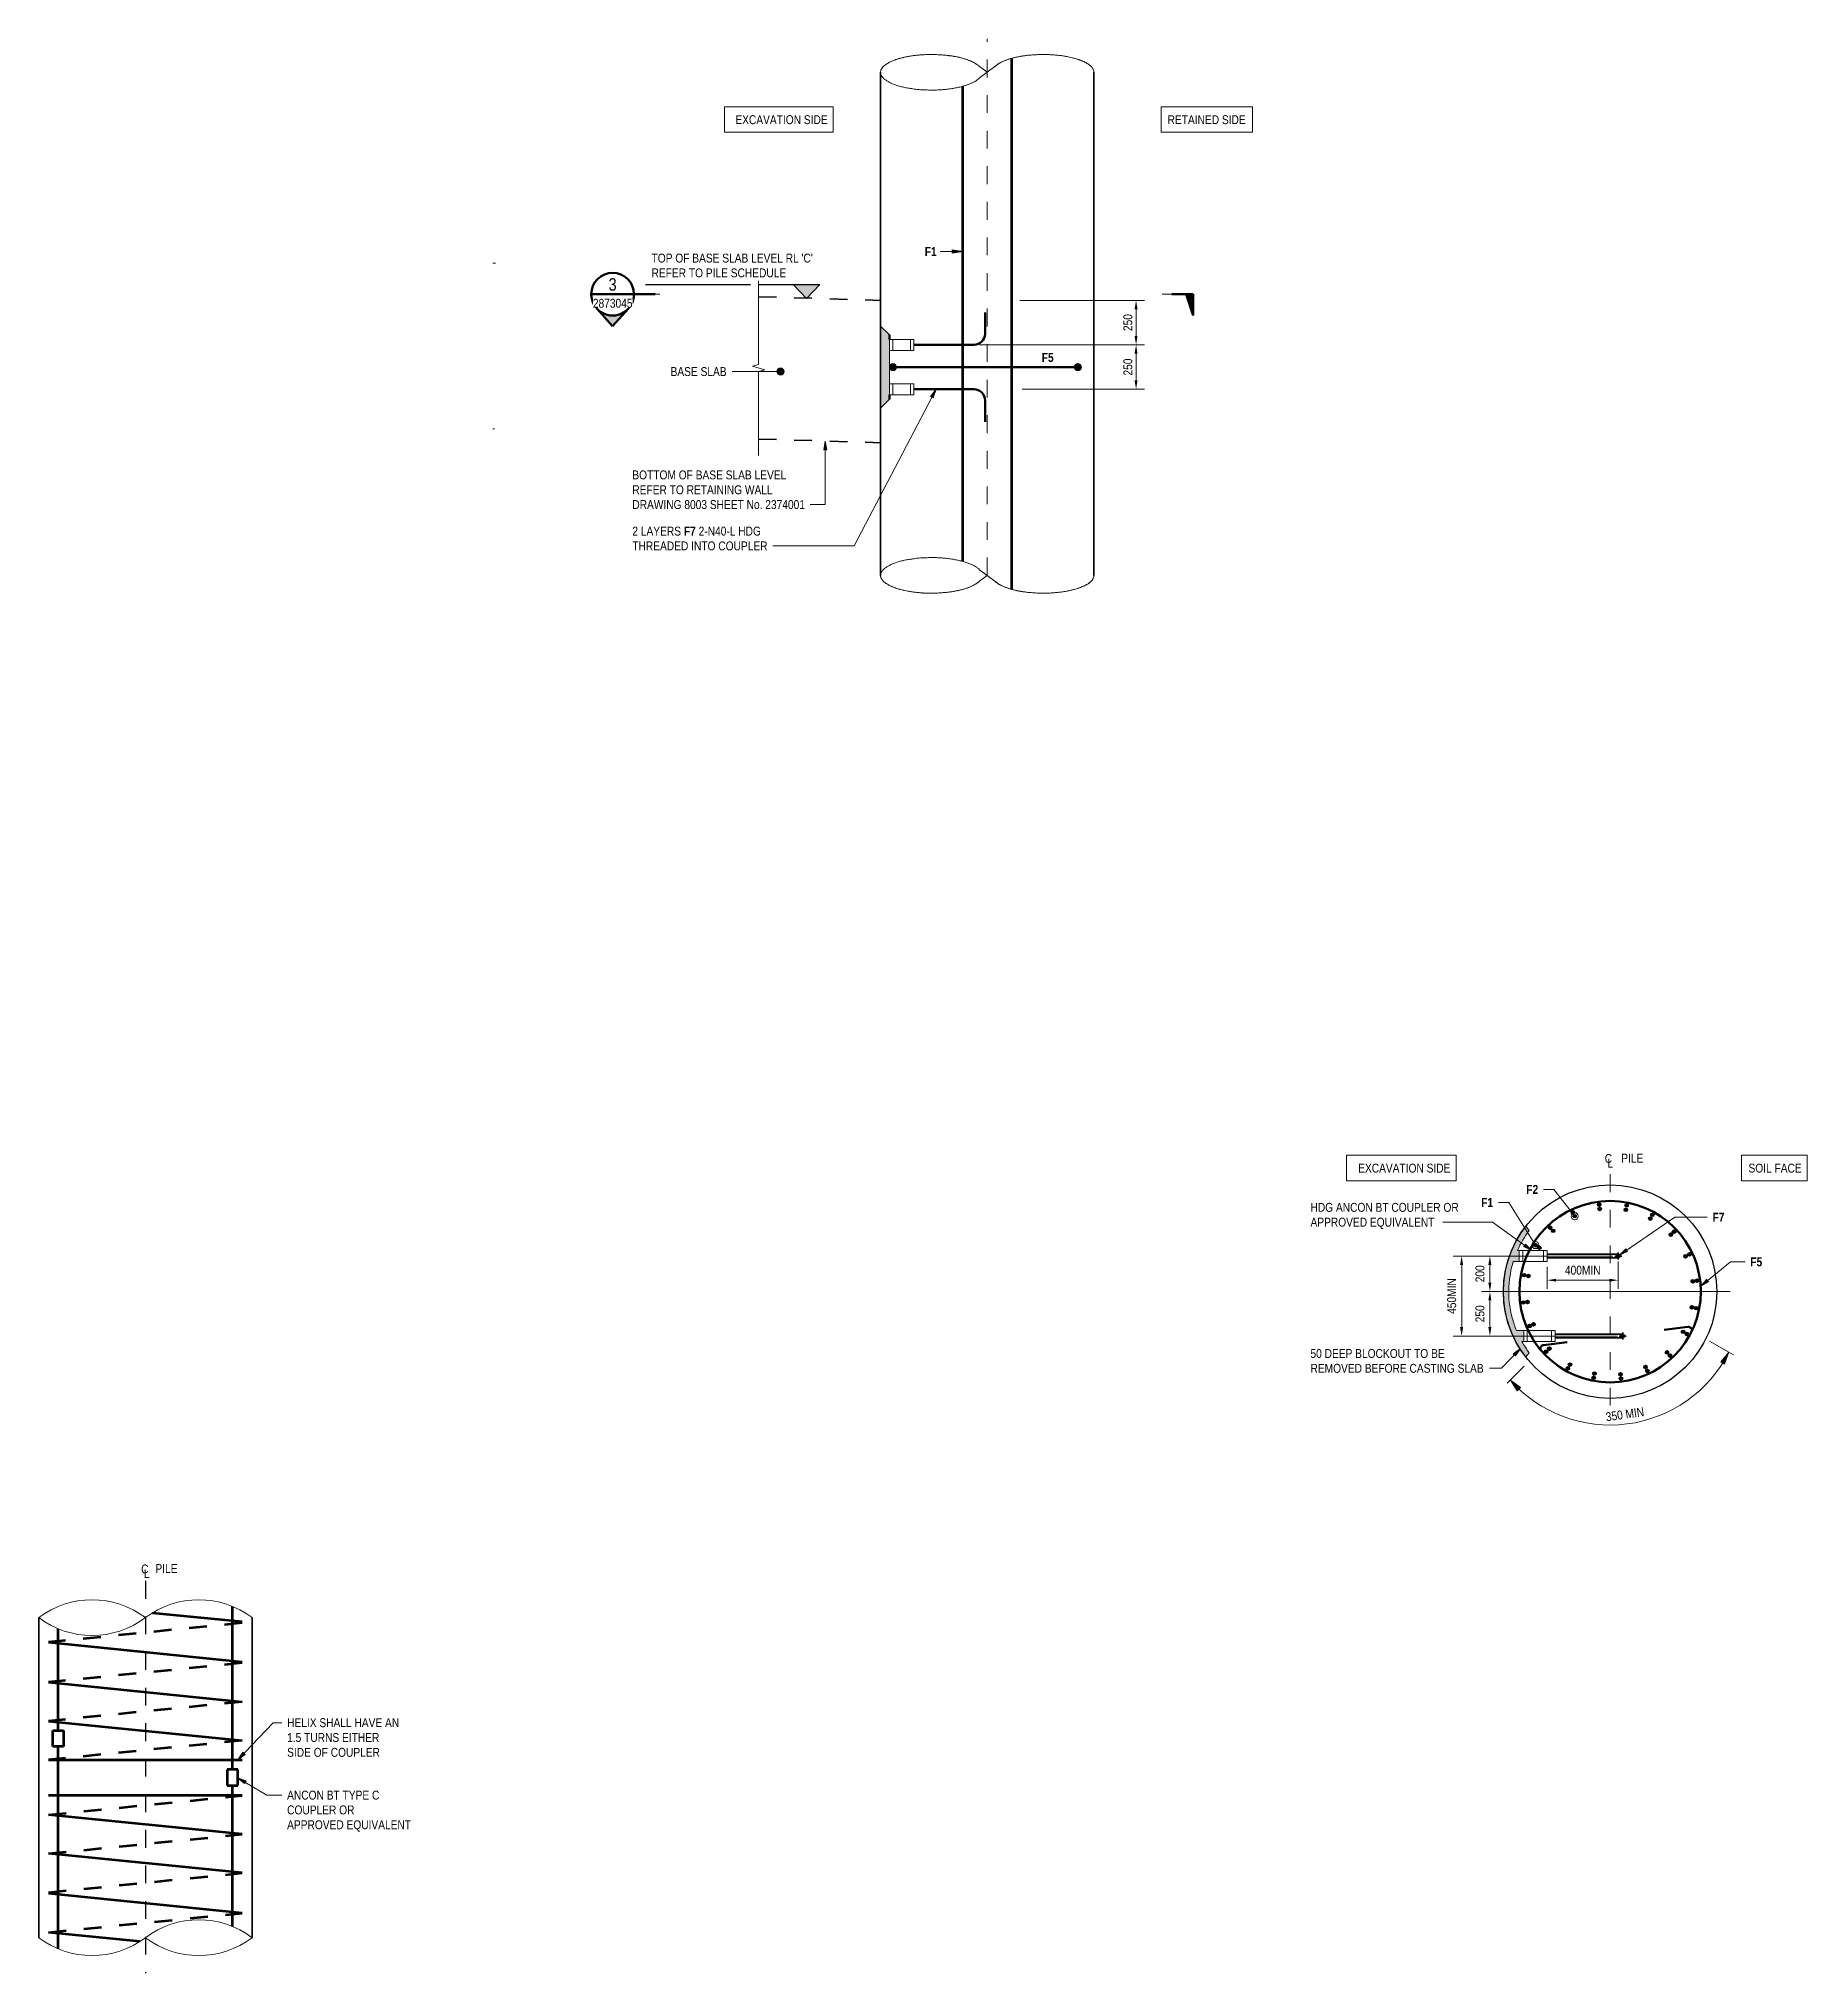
# Model space of a CAD drawing. Header units: metres. Extents: x -0.5 to 32.5, y -7.6 to 10.1.
# Drawn here: x 12.6 to 22.54, y -0.79 to 10.08 of the extents above; entities that cross this region are included whole.
import ezdxf

# ---------------------------------------------------------------- set-up
doc = ezdxf.new("R2010")
doc.units = ezdxf.units.M
for name, pattern in [('Dot_Section Line', [0.02, 0, -0.02]), ('JacobsCenter', [0.015, 0.009, -0.0015, 0.003, -0.0015]), ('JacobsDash', [0.0045, 0.003, -0.0015])]:
    doc.linetypes.add(name, pattern=pattern)
doc.layers.get('Defpoints').update_dxf_attribs({"color": 41})
for name, color, linetype, lineweight in [('A-ANNO-DIMS', 7, 'Continuous', 9), ('A-ANNO-NOTE', 7, 'Continuous', 9), ('A-DETL', 7, 'Continuous', 13), ('A-DETL-GENF', 7, 'Continuous', 9), ('G-ANNO-SYMB', 7, 'Continuous', 9), ('G-ANNO-TEXT', 7, 'Continuous', 9)]:
    doc.layers.add(name, color=color, linetype=linetype, lineweight=lineweight)
doc.styles.add('Arial Narrow_1', font='ARIALN.TTF', dxfattribs={"height": 0.0025})
doc.styles.add('Arial Narrow_3', font='ARIALN.TTF', dxfattribs={"height": 0.05})
doc.styles.add('Arial Narrow_4', font='ARIALN.TTF', dxfattribs={"height": 0.07})
doc.styles.add('Arial Narrow_B_1', font='ARIALNB.TTF', dxfattribs={"height": 0.05})
doc.dimstyles.new('Dimension_Standard_O__mm__2', dxfattribs={"dimscale": 0.3048, "dimtxt": 0.051172, "dimasz": 0.164042, "dimexe": 0.15748, "dimexo": 0.098425, "dimgap": 0.098425, "dimtad": 1, "dimdec": 0, "dimlfac": 1000, "dimzin": 0, "dimdsep": 46, "dimtxsty": 'Arial Narrow_3', "dimsah": 1, "dimcen": 0.09, "dimaunit": 1, "dimadec": 4, "dimazin": 0, "dimtfac": 1, "dimtdec": 4, "dimtix": 1, "dimtmove": 0, "dimatfit": 3, "dimfxl": 1, "dimtvp": 1, "dimtfill": 1, "dimtolj": 1, "dimtzin": 0, "dimlwd": 18, "dimlwe": 18, "dimarcsym": 2})
doc.dimstyles.new('Dimension_Standard_T__mm__1', dxfattribs={"dimscale": 0.3048, "dimtxt": 0.051172, "dimasz": 0.164042, "dimexe": 0.15748, "dimexo": 0.098425, "dimgap": 0.065617, "dimtad": 1, "dimdec": 0, "dimlfac": 1000, "dimzin": 0, "dimdsep": 46, "dimtxsty": 'Arial Narrow_3', "dimsah": 1, "dimcen": 0.09, "dimaunit": 1, "dimadec": 4, "dimazin": 0, "dimtfac": 1, "dimtdec": 4, "dimtix": 1, "dimtmove": 0, "dimatfit": 3, "dimfxl": 1, "dimtvp": 1, "dimtolj": 1, "dimtzin": 0, "dimlwd": 18, "dimlwe": 18, "dimarcsym": 2})

msp = doc.modelspace()

# ---------------------------------------------------------------- texts
at = {"layer": 'G-ANNO-TEXT', "char_height": 0.05, "attachment_point": 1, "style": 'Arial Narrow_3', "bg_fill": 3, "box_fill_scale": 1, "bg_fill_color": 256, "bg_fill_transparency": 0}
for s, insert in [("TOP OF BASE SLAB LEVEL RL 'C' ", (16.0418, 8.8735)), ('BOTTOM OF BASE SLAB LEVEL ', (15.9338, 7.6544)), ('2 LAYERS ', (15.9338, 7.3386))]:
    msp.add_mtext(s, dxfattribs=dict(at, insert=insert))
at = {"layer": 'G-ANNO-TEXT', "char_height": 0.05, "attachment_point": 1, "style": 'Arial Narrow_3', "bg_fill": 3, "box_fill_scale": 1, "bg_fill_color": 256, "bg_fill_true_color": 13158600, "bg_fill_transparency": 0}
for s, insert in [('HDG ANCON BT COUPLER OR ', (19.7478, 3.5365)), ('50 DEEP BLOCKOUT TO BE ', (19.7478, 2.7149))]:
    msp.add_mtext(s, dxfattribs=dict(at, insert=insert))

# ---------------------------------------------------------------- blocks, each defined once
blk = doc.blocks.new('CS_DET_Pile-Column_BreakLine - CS_Tubular BreakLine-5619175-DRG-2873045 - DETAIL A')
at = {"layer": 'A-DETL-GENF', "lineweight": 18}
for centre, start, end in [((0.3, 0.398), 232.9573, 307.0427), ((0.9, -0.397), 52.9573, 127.0427), ((0.9, 0.398), 232.9573, 307.0427)]:
    blk.add_arc(centre, 0.498, start, end, dxfattribs=at)
blk = doc.blocks.new('SC_DET_BREAK LINE - Pipe Break-6320447-DRG-2873045 - DETAIL C')
at = {"layer": 'A-DETL-GENF', "lineweight": 13}
for p, q in [((0.557, 0.032), (0.6, 0)), ((0.6, 0), (0.557, 0.032)), ((0.6, 0), (0.643, 0.032)), ((0.6, 0), (0.643, 0.032)), ((0.6, 0), (0.643, -0.032)), ((0.6, 0), (0.643, -0.032))]:
    blk.add_line(p, q, dxfattribs=at)
for centre, major_axis, start_param, end_param in [((0.286, 0), (-0.286, 0), 6.126221, 6.283185), ((0.286, 0), (0.286, 0), 2.821696, 2.971953), ((0.286, 0), (0.286, 0), 2.655106, 2.803249), ((0.286, 0), (0.286, 0), 2.486566, 2.635917), ((0.286, 0), (0.286, 0), 2.317052, 2.470179), ((0.286, 0), (0.286, 0), 2.147176, 2.30632), ((0.286, 0), (0.286, 0), 1.151614, 2.144777), ((0.286, 0), (0.286, 0), 0.988127, 1.150213), ((0.286, 0), (0.286, 0), 0.823254, 0.981506), ((0.286, 0), (0.286, 0), 0.657122, 0.813176), ((0.286, 0), (0.286, 0), 0.489795, 0.645943), ((0.286, 0), (0.286, 0), 0.321381, 0.481193), ((0.914, 0), (0.286, 0), 2.6604, 2.669866), ((0.914, 0), (0.286, 0), 2.642267, 2.651797), ((0.914, 0), (0.286, 0), 2.481565, 2.484471), ((0.914, 0), (0.286, 0), 0.338343, 0.340885), ((0.914, 0), (0.286, 0), 0.16964, 0.178276), ((0.914, 0), (0.286, 0), 0.150503, 0.156964), ((0.914, 0), (0.286, 0), 3.613319, 3.640918), ((0.914, 0), (0.286, 0), 3.791727, 3.80162), ((0.914, 0), (0.286, 0), 3.955631, 3.963118), ((0.914, 0), (0.286, 0), 4.124369, 4.12967), ((0.914, 0), (0.286, 0), 5.286208, 5.289555), ((0.914, 0), (0.286, 0), 5.612228, 5.624823), ((0.914, 0), (0.286, 0), 5.781118, 5.794494), ((0.914, 0), (0.286, 0), 5.9423, 5.955238), ((0.914, 0), (0.286, 0), 6.104909, 6.132683)]:
    blk.add_ellipse(centre, major_axis=major_axis, ratio=0.349427, start_param=start_param, end_param=end_param, dxfattribs=at)
for points, knots in [([(0, 0), (0, 0.006), (0.002, 0.015), (0.01, 0.026), (0.017, 0.035), (0.027, 0.043), (0.039, 0.05), (0.05, 0.057), (0.06, 0.061), (0.068, 0.065), (0.076, 0.068), (0.085, 0.071), (0.094, 0.074), (0.104, 0.077), (0.114, 0.08), (0.124, 0.082), (0.135, 0.085), (0.149, 0.088), (0.164, 0.09), (0.179, 0.093), (0.191, 0.094), (0.203, 0.096), (0.215, 0.097), (0.228, 0.098), (0.24, 0.099), (0.252, 0.099), (0.265, 0.1), (0.278, 0.1), (0.29, 0.1), (0.303, 0.1), (0.315, 0.099), (0.328, 0.099), (0.34, 0.098), (0.352, 0.097), (0.365, 0.096), (0.377, 0.095), (0.389, 0.093), (0.4, 0.092), (0.412, 0.09), (0.423, 0.088), (0.434, 0.086), (0.444, 0.083), (0.455, 0.081), (0.465, 0.078), (0.478, 0.074), (0.493, 0.069), (0.509, 0.062), (0.524, 0.055), (0.541, 0.045), (0.551, 0.037), (0.557, 0.032)], [0, 0, 0, 0, 0.0625, 0.09375, 0.125, 0.15625, 0.1875, 0.21875, 0.234375, 0.25, 0.265625, 0.28125, 0.296875, 0.3125, 0.328125, 0.34375, 0.359375, 0.375, 0.40625, 0.421875, 0.4375, 0.453125, 0.46875, 0.484375, 0.5, 0.515625, 0.53125, 0.546875, 0.5625, 0.578125, 0.59375, 0.609375, 0.625, 0.640625, 0.65625, 0.671875, 0.6875, 0.703125, 0.71875, 0.734375, 0.75, 0.765625, 0.78125, 0.796875, 0.8125, 0.84375, 0.875, 0.90625, 0.9375, 1, 1, 1, 1]), ([(0.643, 0.032), (0.649, 0.037), (0.659, 0.045), (0.676, 0.055), (0.691, 0.062), (0.707, 0.069), (0.722, 0.074), (0.735, 0.078), (0.745, 0.081), (0.756, 0.083), (0.77, 0.086), (0.785, 0.089), (0.8, 0.092), (0.811, 0.093), (0.823, 0.095), (0.835, 0.096), (0.848, 0.097), (0.86, 0.098), (0.872, 0.099), (0.885, 0.099), (0.897, 0.1), (0.91, 0.1), (0.922, 0.1), (0.935, 0.1), (0.948, 0.099), (0.96, 0.099), (0.972, 0.098), (0.985, 0.097), (0.997, 0.096), (1.009, 0.094), (1.021, 0.093), (1.032, 0.091), (1.044, 0.089), (1.056, 0.087), (1.071, 0.084), (1.086, 0.08), (1.101, 0.076), (1.115, 0.071), (1.128, 0.066), (1.14, 0.061), (1.151, 0.056), (1.161, 0.05), (1.17, 0.045), (1.181, 0.037), (1.189, 0.028), (1.195, 0.02), (1.199, 0.011), (1.2, 0.004), (1.2, 0)], [0, 0, 0, 0, 0.0625, 0.09375, 0.125, 0.15625, 0.1875, 0.203125, 0.21875, 0.234375, 0.25, 0.28125, 0.296875, 0.3125, 0.328125, 0.34375, 0.359375, 0.375, 0.390625, 0.40625, 0.421875, 0.4375, 0.453125, 0.46875, 0.484375, 0.5, 0.515625, 0.53125, 0.546875, 0.5625, 0.578125, 0.59375, 0.609375, 0.625, 0.648438, 0.671875, 0.695312, 0.71875, 0.742188, 0.765625, 0.789062, 0.8125, 0.835938, 0.859375, 0.90625, 0.929688, 0.953125, 1, 1, 1, 1]), ([(0.666, 0.049), (0.664, 0.048), (0.661, 0.046), (0.658, 0.044), (0.657, 0.044)], [0.96580196, 0.96580196, 0.96580196, 0.96580196, 0.97222222, 0.97685096, 0.97685096, 0.97685096, 0.97685096]), ([(0.717, 0.072), (0.716, 0.072), (0.712, 0.071), (0.708, 0.069), (0.706, 0.068)], [0.91346895, 0.91346895, 0.91346895, 0.91346895, 0.91666667, 0.92354115, 0.92354115, 0.92354115, 0.92354115]), ([(0.769, 0.086), (0.766, 0.085), (0.762, 0.085), (0.758, 0.084), (0.757, 0.083)], [0.873233205, 0.873233205, 0.873233205, 0.873233205, 0.87962963, 0.881843926, 0.881843926, 0.881843926, 0.881843926]), ([(0.793, 0.09), (0.79, 0.09), (0.787, 0.089), (0.783, 0.089), (0.781, 0.088)], [0.856369163, 0.856369163, 0.856369163, 0.856369163, 0.861111111, 0.86430133, 0.86430133, 0.86430133, 0.86430133]), ([(0.818, 0.094), (0.816, 0.094), (0.813, 0.093), (0.809, 0.093), (0.806, 0.093)], [0.839322856, 0.839322856, 0.839322856, 0.839322856, 0.842592593, 0.847022467, 0.847022467, 0.847022467, 0.847022467]), ([(0.844, 0.097), (0.843, 0.097), (0.839, 0.096), (0.836, 0.096), (0.833, 0.096)], [0.822702112, 0.822702112, 0.822702112, 0.822702112, 0.824074074, 0.82990037, 0.82990037, 0.82990037, 0.82990037]), ([(0.938, 0.1), (0.936, 0.1), (0.932, 0.1), (0.929, 0.1), (0.928, 0.1)], [0.76351211, 0.76351211, 0.76351211, 0.76351211, 0.768518519, 0.770131888, 0.770131888, 0.770131888, 0.770131888]), ([(0.965, 0.098), (0.964, 0.099), (0.96, 0.099), (0.956, 0.099), (0.955, 0.099)], [0.746629803, 0.746629803, 0.746629803, 0.746629803, 0.75, 0.753411715, 0.753411715, 0.753411715, 0.753411715]), ([(0.992, 0.096), (0.991, 0.096), (0.987, 0.097), (0.984, 0.097), (0.982, 0.097)], [0.729901324, 0.729901324, 0.729901324, 0.729901324, 0.731481481, 0.736343062, 0.736343062, 0.736343062, 0.736343062]), ([(1.078, 0.082), (1.076, 0.083), (1.073, 0.083), (1.07, 0.084), (1.069, 0.084)], [0.670339277, 0.670339277, 0.670339277, 0.670339277, 0.675925926, 0.676705588, 0.676705588, 0.676705588, 0.676705588]), ([(1.1, 0.076), (1.098, 0.077), (1.095, 0.077), (1.092, 0.078), (1.091, 0.079)], [0.653184727, 0.653184727, 0.653184727, 0.653184727, 0.657407407, 0.660175993, 0.660175993, 0.660175993, 0.660175993]), ([(1.12, 0.07), (1.119, 0.07), (1.116, 0.071), (1.113, 0.072), (1.112, 0.072)], [0.636281358, 0.636281358, 0.636281358, 0.636281358, 0.638888889, 0.643342108, 0.643342108, 0.643342108, 0.643342108]), ([(1.138, 0.062), (1.137, 0.062), (1.135, 0.064), (1.133, 0.065), (1.13, 0.065)], [0.619195247, 0.619195247, 0.619195247, 0.619195247, 0.62037037, 0.626374106, 0.626374106, 0.626374106, 0.626374106]), ([(1.174, 0.042), (1.172, 0.043), (1.17, 0.044), (1.168, 0.046), (1.168, 0.046)], [0.576693005, 0.576693005, 0.576693005, 0.576693005, 0.583333333, 0.584697192, 0.584697192, 0.584697192, 0.584697192]), ([(1.184, 0.033), (1.183, 0.034), (1.182, 0.035), (1.18, 0.037), (1.179, 0.037)], [0.559508884, 0.559508884, 0.559508884, 0.559508884, 0.564814815, 0.567877644, 0.567877644, 0.567877644, 0.567877644]), ([(1.192, 0.024), (1.191, 0.024), (1.19, 0.026), (1.189, 0.027), (1.188, 0.028)], [0.542119537, 0.542119537, 0.542119537, 0.542119537, 0.546296296, 0.550734502, 0.550734502, 0.550734502, 0.550734502]), ([(1.197, 0.014), (1.197, 0.014), (1.196, 0.016), (1.195, 0.018), (1.195, 0.019)], [0.524411158, 0.524411158, 0.524411158, 0.524411158, 0.527777778, 0.533818004, 0.533818004, 0.533818004, 0.533818004]), ([(0.643, -0.032), (0.646, -0.035), (0.654, -0.041), (0.667, -0.051), (0.681, -0.058), (0.693, -0.063), (0.703, -0.067), (0.713, -0.071), (0.724, -0.075), (0.736, -0.078), (0.748, -0.081), (0.76, -0.084), (0.773, -0.087), (0.786, -0.089), (0.799, -0.092), (0.813, -0.094), (0.827, -0.095), (0.842, -0.097), (0.856, -0.098), (0.871, -0.099), (0.886, -0.1), (0.901, -0.1), (0.915, -0.1), (0.93, -0.1), (0.945, -0.099), (0.96, -0.099), (0.975, -0.098), (0.989, -0.097), (1.003, -0.095), (1.018, -0.093), (1.031, -0.091), (1.045, -0.089), (1.058, -0.087), (1.071, -0.084), (1.083, -0.081), (1.095, -0.078), (1.106, -0.074), (1.117, -0.071), (1.127, -0.067), (1.137, -0.063), (1.146, -0.059), (1.154, -0.054), (1.162, -0.05), (1.169, -0.045), (1.178, -0.039), (1.185, -0.033), (1.19, -0.026), (1.195, -0.019), (1.199, -0.01), (1.2, -0.003), (1.2, 0)], [0, 0, 0, 0, 0.0185185, 0.037037, 0.0555556, 0.0648148, 0.0740741, 0.0833333, 0.0925926, 0.1018519, 0.1111111, 0.1203704, 0.1296296, 0.1388889, 0.1481481, 0.1574074, 0.1666667, 0.1759259, 0.1851852, 0.1944444, 0.2037037, 0.212963, 0.2222222, 0.2314815, 0.2407407, 0.25, 0.2592593, 0.2685185, 0.2777778, 0.287037, 0.2962963, 0.3055556, 0.3148148, 0.3240741, 0.3333333, 0.3425926, 0.3518519, 0.3611111, 0.3703704, 0.3796296, 0.3888889, 0.3981481, 0.4074074, 0.4166667, 0.4259259, 0.4444444, 0.4537037, 0.462963, 0.4814815, 0.5, 0.5, 0.5, 0.5])]:
    blk.add_open_spline(points, degree=3, knots=knots, dxfattribs=at)
for points in [[(0.653, 0.041), (0.65, 0.038), (0.646, 0.035), (0.643, 0.032)], [(0.68, 0.057), (0.677, 0.056), (0.674, 0.054), (0.672, 0.053)], [(0.697, 0.065), (0.694, 0.064), (0.691, 0.062), (0.688, 0.061)], [(1.2, 0), (1.2, 0.003), (1.2, 0.006), (1.199, 0.009)]]:
    blk.add_open_spline(points, degree=3, dxfattribs=at)
blk = doc.blocks.new('SC_DET_BREAK LINE - Pipe Break-6320446-DRG-2873045 - DETAIL C')
at = {"layer": 'A-DETL-GENF', "lineweight": 13}
for p, q in [((0.643, 0.032), (0.6, 0)), ((0.6, 0), (0.643, 0.032)), ((0.6, 0), (0.557, -0.032)), ((0.6, 0), (0.557, -0.032)), ((0.643, -0.032), (0.6, 0)), ((0.6, 0), (0.643, -0.032))]:
    blk.add_line(p, q, dxfattribs=at)
for centre, start_param, end_param in [((0.286, 0), 3.141593, 3.298557), ((0.914, 0), 2.642267, 2.669866), ((0.914, 0), 2.481565, 2.491458), ((0.914, 0), 2.320067, 2.327554), ((0.914, 0), 2.153515, 2.158816), ((0.914, 0), 0.993631, 0.996978), ((0.914, 0), 0.658362, 0.670958), ((0.914, 0), 0.488692, 0.502067), ((0.914, 0), 0.327947, 0.340885), ((0.914, 0), 0.150503, 0.178276), ((0.286, 0), 3.311233, 3.46149), ((0.286, 0), 3.479936, 3.628079), ((0.286, 0), 3.647268, 3.79662), ((0.286, 0), 3.813006, 3.966134), ((0.286, 0), 3.976865, 4.136009), ((0.286, 0), 4.138409, 5.131572), ((0.286, 0), 5.132972, 5.295058), ((0.286, 0), 5.301679, 5.459932), ((0.286, 0), 5.470009, 5.626063), ((0.286, 0), 5.637242, 5.79339), ((0.286, 0), 5.801992, 5.961804), ((0.914, 0), 3.613319, 3.622786), ((0.914, 0), 3.631388, 3.640918), ((0.914, 0), 3.798715, 3.80162), ((0.914, 0), 5.9423, 5.944842), ((0.914, 0), 6.104909, 6.113545), ((0.914, 0), 6.126221, 6.132683)]:
    blk.add_ellipse(centre, major_axis=(0.286, 0), ratio=0.349427, start_param=start_param, end_param=end_param, dxfattribs=at)
for points, knots in [([(0.557, -0.032), (0.551, -0.037), (0.541, -0.045), (0.524, -0.055), (0.509, -0.062), (0.493, -0.069), (0.478, -0.074), (0.465, -0.078), (0.455, -0.081), (0.444, -0.083), (0.43, -0.086), (0.415, -0.089), (0.4, -0.092), (0.389, -0.093), (0.377, -0.095), (0.365, -0.096), (0.352, -0.097), (0.34, -0.098), (0.328, -0.099), (0.315, -0.099), (0.303, -0.1), (0.29, -0.1), (0.278, -0.1), (0.265, -0.1), (0.252, -0.099), (0.24, -0.099), (0.228, -0.098), (0.215, -0.097), (0.203, -0.096), (0.191, -0.094), (0.179, -0.093), (0.168, -0.091), (0.156, -0.089), (0.144, -0.087), (0.129, -0.084), (0.114, -0.08), (0.099, -0.076), (0.085, -0.071), (0.072, -0.066), (0.06, -0.061), (0.049, -0.056), (0.039, -0.05), (0.03, -0.045), (0.019, -0.037), (0.011, -0.028), (0.005, -0.02), (0.001, -0.011), (0, -0.004), (0, 0)], [0, 0, 0, 0, 0.0625, 0.09375, 0.125, 0.15625, 0.1875, 0.203125, 0.21875, 0.234375, 0.25, 0.28125, 0.296875, 0.3125, 0.328125, 0.34375, 0.359375, 0.375, 0.390625, 0.40625, 0.421875, 0.4375, 0.453125, 0.46875, 0.484375, 0.5, 0.515625, 0.53125, 0.546875, 0.5625, 0.578125, 0.59375, 0.609375, 0.625, 0.648438, 0.671875, 0.695312, 0.71875, 0.742188, 0.765625, 0.789062, 0.8125, 0.835938, 0.859375, 0.90625, 0.929688, 0.953125, 1, 1, 1, 1]), ([(1.2, 0), (1.2, 0.003), (1.199, 0.009), (1.197, 0.016), (1.194, 0.021), (1.19, 0.026), (1.186, 0.031), (1.181, 0.036), (1.176, 0.041), (1.169, 0.045), (1.162, 0.05), (1.154, 0.054), (1.146, 0.059), (1.137, 0.063), (1.127, 0.067), (1.117, 0.071), (1.106, 0.074), (1.095, 0.078), (1.083, 0.081), (1.071, 0.084), (1.058, 0.087), (1.045, 0.089), (1.031, 0.091), (1.018, 0.093), (1.003, 0.095), (0.989, 0.097), (0.975, 0.098), (0.96, 0.099), (0.945, 0.099), (0.93, 0.1), (0.915, 0.1), (0.901, 0.1), (0.886, 0.1), (0.871, 0.099), (0.856, 0.098), (0.842, 0.097), (0.827, 0.095), (0.813, 0.094), (0.799, 0.092), (0.786, 0.089), (0.773, 0.087), (0.76, 0.084), (0.745, 0.081), (0.73, 0.076), (0.713, 0.071), (0.698, 0.065), (0.684, 0.059), (0.671, 0.053), (0.657, 0.044), (0.648, 0.037), (0.643, 0.032)], [0.5, 0.5, 0.5, 0.5, 0.5185185, 0.5277778, 0.537037, 0.5462963, 0.5555556, 0.5648148, 0.5740741, 0.5833333, 0.5925926, 0.6018519, 0.6111111, 0.6203704, 0.6296296, 0.6388889, 0.6481481, 0.6574074, 0.6666667, 0.6759259, 0.6851852, 0.6944444, 0.7037037, 0.712963, 0.7222222, 0.7314815, 0.7407407, 0.75, 0.7592593, 0.7685185, 0.7777778, 0.787037, 0.7962963, 0.8055556, 0.8148148, 0.8240741, 0.8333333, 0.8425926, 0.8518519, 0.8611111, 0.8703704, 0.8796296, 0.8888889, 0.9027778, 0.9166667, 0.9305556, 0.9444444, 0.9583333, 0.9722222, 1, 1, 1, 1]), ([(1.2, 0), (1.2, -0.006), (1.198, -0.015), (1.19, -0.026), (1.183, -0.035), (1.173, -0.043), (1.161, -0.05), (1.15, -0.057), (1.14, -0.061), (1.132, -0.065), (1.124, -0.068), (1.115, -0.071), (1.106, -0.074), (1.096, -0.077), (1.086, -0.08), (1.076, -0.082), (1.065, -0.085), (1.051, -0.088), (1.036, -0.09), (1.021, -0.093), (1.009, -0.094), (0.997, -0.096), (0.985, -0.097), (0.972, -0.098), (0.96, -0.099), (0.948, -0.099), (0.935, -0.1), (0.922, -0.1), (0.91, -0.1), (0.897, -0.1), (0.885, -0.099), (0.872, -0.099), (0.86, -0.098), (0.848, -0.097), (0.835, -0.096), (0.823, -0.095), (0.811, -0.093), (0.8, -0.092), (0.788, -0.09), (0.777, -0.088), (0.766, -0.086), (0.756, -0.083), (0.745, -0.081), (0.735, -0.078), (0.722, -0.074), (0.707, -0.069), (0.691, -0.062), (0.676, -0.055), (0.659, -0.045), (0.649, -0.037), (0.643, -0.032)], [0, 0, 0, 0, 0.0625, 0.09375, 0.125, 0.15625, 0.1875, 0.21875, 0.234375, 0.25, 0.265625, 0.28125, 0.296875, 0.3125, 0.328125, 0.34375, 0.359375, 0.375, 0.40625, 0.421875, 0.4375, 0.453125, 0.46875, 0.484375, 0.5, 0.515625, 0.53125, 0.546875, 0.5625, 0.578125, 0.59375, 0.609375, 0.625, 0.640625, 0.65625, 0.671875, 0.6875, 0.703125, 0.71875, 0.734375, 0.75, 0.765625, 0.78125, 0.796875, 0.8125, 0.84375, 0.875, 0.90625, 0.9375, 1, 1, 1, 1]), ([(0.688, -0.061), (0.689, -0.062), (0.693, -0.063), (0.696, -0.065), (0.697, -0.065)], [0.058986931, 0.058986931, 0.058986931, 0.058986931, 0.064814815, 0.068653938, 0.068653938, 0.068653938, 0.068653938]), ([(0.706, -0.068), (0.708, -0.069), (0.712, -0.071), (0.716, -0.072), (0.717, -0.072)], [0.07645885, 0.07645885, 0.07645885, 0.07645885, 0.08333333, 0.08653105, 0.08653105, 0.08653105, 0.08653105]), ([(0.757, -0.083), (0.758, -0.084), (0.762, -0.085), (0.766, -0.085), (0.769, -0.086)], [0.118156074, 0.118156074, 0.118156074, 0.118156074, 0.12037037, 0.126766795, 0.126766795, 0.126766795, 0.126766795]), ([(0.781, -0.088), (0.783, -0.089), (0.787, -0.089), (0.79, -0.09), (0.793, -0.09)], [0.13569867, 0.13569867, 0.13569867, 0.13569867, 0.138888889, 0.143630837, 0.143630837, 0.143630837, 0.143630837]), ([(0.806, -0.093), (0.809, -0.093), (0.813, -0.093), (0.816, -0.094), (0.818, -0.094)], [0.152977533, 0.152977533, 0.152977533, 0.152977533, 0.157407407, 0.160677144, 0.160677144, 0.160677144, 0.160677144]), ([(0.833, -0.096), (0.836, -0.096), (0.839, -0.096), (0.843, -0.097), (0.844, -0.097)], [0.17009963, 0.17009963, 0.17009963, 0.17009963, 0.175925926, 0.177297888, 0.177297888, 0.177297888, 0.177297888]), ([(0.928, -0.1), (0.929, -0.1), (0.932, -0.1), (0.936, -0.1), (0.938, -0.1)], [0.229868112, 0.229868112, 0.229868112, 0.229868112, 0.231481481, 0.23648789, 0.23648789, 0.23648789, 0.23648789]), ([(0.955, -0.099), (0.956, -0.099), (0.96, -0.099), (0.964, -0.099), (0.965, -0.098)], [0.246588285, 0.246588285, 0.246588285, 0.246588285, 0.25, 0.253370197, 0.253370197, 0.253370197, 0.253370197]), ([(0.982, -0.097), (0.984, -0.097), (0.987, -0.097), (0.991, -0.096), (0.992, -0.096)], [0.263656938, 0.263656938, 0.263656938, 0.263656938, 0.268518519, 0.270098676, 0.270098676, 0.270098676, 0.270098676]), ([(1.069, -0.084), (1.07, -0.084), (1.073, -0.083), (1.076, -0.083), (1.078, -0.082)], [0.323294412, 0.323294412, 0.323294412, 0.323294412, 0.324074074, 0.329660723, 0.329660723, 0.329660723, 0.329660723]), ([(1.091, -0.079), (1.092, -0.078), (1.095, -0.077), (1.098, -0.077), (1.1, -0.076)], [0.339824007, 0.339824007, 0.339824007, 0.339824007, 0.342592593, 0.346815273, 0.346815273, 0.346815273, 0.346815273]), ([(1.112, -0.072), (1.113, -0.072), (1.116, -0.071), (1.119, -0.07), (1.12, -0.07)], [0.356657892, 0.356657892, 0.356657892, 0.356657892, 0.361111111, 0.363718642, 0.363718642, 0.363718642, 0.363718642]), ([(1.13, -0.065), (1.133, -0.065), (1.135, -0.064), (1.137, -0.062), (1.138, -0.062)], [0.373625894, 0.373625894, 0.373625894, 0.373625894, 0.37962963, 0.380804753, 0.380804753, 0.380804753, 0.380804753]), ([(1.168, -0.046), (1.168, -0.046), (1.17, -0.044), (1.172, -0.043), (1.174, -0.042)], [0.415302808, 0.415302808, 0.415302808, 0.415302808, 0.416666667, 0.423306995, 0.423306995, 0.423306995, 0.423306995]), ([(1.188, -0.028), (1.189, -0.027), (1.19, -0.026), (1.191, -0.024), (1.192, -0.024)], [0.449265498, 0.449265498, 0.449265498, 0.449265498, 0.453703704, 0.457880463, 0.457880463, 0.457880463, 0.457880463])]:
    blk.add_open_spline(points, degree=3, knots=knots, dxfattribs=at)
for points in [[(1.199, -0.009), (1.2, -0.006), (1.2, -0.003), (1.2, 0)], [(0.643, -0.032), (0.646, -0.035), (0.65, -0.038), (0.653, -0.041)], [(0.657, -0.044), (0.66, -0.046), (0.663, -0.047), (0.666, -0.049)], [(0.672, -0.053), (0.674, -0.054), (0.677, -0.056), (0.68, -0.057)], [(1.179, -0.037), (1.181, -0.036), (1.183, -0.034), (1.184, -0.033)], [(1.195, -0.019), (1.196, -0.017), (1.197, -0.015), (1.197, -0.014)]]:
    blk.add_open_spline(points, degree=3, dxfattribs=at)
blk = doc.blocks.new('CS_DET_Rebar Combined1 - Multiple Bar-6322649-DRG-2873045 - DETAIL C')
at = {"layer": 'A-DETL-GENF'}
for points in [[(0, 0.02), (-0.005, 0.019), (-0.01, 0.017), (-0.014, 0.014), (-0.017, 0.01), (-0.019, 0.005), (-0.02, 0), (-0.019, -0.005), (-0.017, -0.01), (-0.014, -0.014), (-0.01, -0.017), (-0.005, -0.019), (0, -0.02), (0.005, -0.019), (0.01, -0.017), (0.014, -0.014), (0.017, -0.01), (0.019, -0.005), (0.02, 0), (0.019, 0.005), (0.017, 0.01), (0.014, 0.014), (0.01, 0.017), (0.005, 0.019)], [(1.04, 0.02), (1.035, 0.019), (1.03, 0.017), (1.026, 0.014), (1.023, 0.01), (1.021, 0.005), (1.02, 0), (1.021, -0.005), (1.023, -0.01), (1.026, -0.014), (1.03, -0.017), (1.035, -0.019), (1.04, -0.02), (1.045, -0.019), (1.05, -0.017), (1.054, -0.014), (1.057, -0.01), (1.059, -0.005), (1.06, 0), (1.059, 0.005), (1.057, 0.01), (1.054, 0.014), (1.05, 0.017), (1.045, 0.019)]]:
    blk.add_hatch(color=256, dxfattribs=at).paths.add_polyline_path(points)
at = {"layer": 'A-DETL-GENF', "lineweight": 50}
blk.add_line((0.02, 0), (1.02, 0), dxfattribs=at)
at = {"layer": 'A-DETL-GENF'}
for centre, start, end in [((0, 0), 0, 180), ((1.04, 0), 0, 180), ((1.04, 0), 180, 0), ((0, 0), 180, 360)]:
    blk.add_arc(centre, 0.02, start, end, dxfattribs=at)
blk = doc.blocks.new('SC_DET_BREAK LINE - Std Break-8710826-DRG-2873045 - DETAIL C')
at = {"layer": 'A-DETL-GENF', "lineweight": 13}
for p, q in [((-0.04, 0), (0.431, 0)), ((0.431, 0), (0.441, -0.035)), ((0.441, -0.035), (0.461, 0.035)), ((0.461, 0.035), (0.471, 0)), ((0.471, 0), (0.942, 0))]:
    blk.add_line(p, q, dxfattribs=at)
blk = doc.blocks.new('CS_Annot_Centreline Symbol3 - CS_Annot_Centreline Symbol 2-5618822-DRG-2873045 - DETAIL A')
at = {"layer": 'A-ANNO-NOTE', "char_height": 0.0025, "attachment_point": 1, "style": 'Arial Narrow_1'}
for s, insert, width in [('C  ', (-0.00119, 0.00463), 0.0044093), ('L', (-0.00041, 0.00329), 0.0019241)]:
    blk.add_mtext(s, dxfattribs=dict(at, insert=insert, width=width))
blk = doc.blocks.new('Drafting View - sectionTail-4870194-DRG-2873045 - DETAIL C')
at = {"layer": 'G-ANNO-SYMB'}
blk.add_hatch(color=256, dxfattribs=at).paths.add_polyline_path([(-0.006, 0.006), (-0.004, 0), (-0.006, 0)])
at = {"layer": 'G-ANNO-SYMB', "lineweight": 50}
for p, q in [((-0.006, 0.006), (-0.006, 0)), ((-0.004, 0), (-0.006, 0.006)), ((-0.006, 0), (-0.004, 0)), ((-0.006, 0), (0, 0))]:
    blk.add_line(p, q, dxfattribs=at)
blk = doc.blocks.new('Drafting View - SectionHead-4898858-DRG-2873045 - DETAIL C')
at = {"layer": 'G-ANNO-SYMB'}
h = blk.add_hatch(color=256, dxfattribs=at)
edge = h.paths.add_edge_path()
edge.add_line((-0.002, 0.009), (0.00247, 0.004))
edge.add_arc((-0.002, 0), 0.006, 41.8277, 138.1723)
edge.add_line((-0.00647, 0.004), (-0.002, 0.009))
at = {"layer": 'G-ANNO-SYMB', "lineweight": 50}
for p, q in [((-0.002, 0.009), (-0.00647, 0.004)), ((0.00247, 0.004), (-0.002, 0.009)), ((0.004, 0), (0.01, 0))]:
    blk.add_line(p, q, dxfattribs=at)
for start, end in [(360, 180), (180, 360)]:
    blk.add_arc((-0.002, 0), 0.006, start, end, dxfattribs=at)
blk = doc.blocks.new('DIMBLOCK16-DRG-2873045 - DETAIL C')
at = {"layer": 'A-ANNO-DIMS', "color": 0, "lineweight": 18, "transparency": 16777216}
for p, q in [((18.204, 8.361), (18.815, 8.361)), ((18.767, 8.161), (18.767, 8.311)), ((18.127, 8.111), (18.815, 8.111))]:
    blk.add_line(p, q, dxfattribs=at)
at = {"layer": 'A-ANNO-DIMS', "color": 0, "transparency": 16777216}
for points in [[(18.758, 8.311), (18.775, 8.311), (18.767, 8.361)], [(18.758, 8.161), (18.775, 8.161), (18.767, 8.111)]]:
    blk.add_solid(points, dxfattribs=at)
at = {"layer": 'Defpoints', "color": 0, "transparency": 16777216}
for p in [(18.174, 8.361), (18.767, 8.361), (18.097, 8.111)]:
    blk.add_point(p, dxfattribs=at)
at = {"layer": 'A-ANNO-DIMS', "color": 0, "lineweight": 18, "transparency": 16777216, "insert": (18.721, 8.236), "char_height": 0.05, "width": 0.11404, "attachment_point": 5, "rotation": 90, "style": 'Arial Narrow_3'}
blk.add_mtext('\\A1;250', dxfattribs=at)
blk = doc.blocks.new('DIMBLOCK17-DRG-2873045 - DETAIL C')
at = {"layer": 'A-ANNO-DIMS', "color": 0, "lineweight": 18, "transparency": 16777216}
for p, q in [((18.114, 8.611), (18.815, 8.611)), ((18.767, 8.411), (18.767, 8.561)), ((17.886, 8.361), (18.815, 8.361))]:
    blk.add_line(p, q, dxfattribs=at)
at = {"layer": 'A-ANNO-DIMS', "color": 0, "transparency": 16777216}
for points in [[(18.758, 8.561), (18.775, 8.561), (18.767, 8.611)], [(18.758, 8.411), (18.775, 8.411), (18.767, 8.361)]]:
    blk.add_solid(points, dxfattribs=at)
at = {"layer": 'Defpoints', "color": 0, "transparency": 16777216}
for p in [(18.084, 8.611), (18.767, 8.611), (17.856, 8.361)]:
    blk.add_point(p, dxfattribs=at)
at = {"layer": 'A-ANNO-DIMS', "color": 0, "lineweight": 18, "transparency": 16777216, "insert": (18.721, 8.486), "char_height": 0.05, "width": 0.11404, "attachment_point": 5, "rotation": 90, "style": 'Arial Narrow_3'}
blk.add_mtext('\\A1;250', dxfattribs=at)
blk = doc.blocks.new('CS_Arrowhead - CS_Arrowhead-6323874-DRG-2873045 - SECTION 3')
at = {"layer": 'A-ANNO-NOTE'}
blk.add_hatch(color=256, dxfattribs=at).paths.add_polyline_path([(0.0035, -0.00062), (0, 0), (0.0035, 0.00062)])
at = {"layer": 'A-ANNO-NOTE', "lineweight": 13}
for p, q in [((0.0035, 0.00062), (0, 0)), ((0.0035, -0.00062), (0.0035, 0.00062)), ((0, 0), (0.0035, -0.00062))]:
    blk.add_line(p, q, dxfattribs=at)
blk = doc.blocks.new('CS_Annot_Centreline Symbol1 - CS_Annot_Centreline Symbol-5070896-DRG-2873045 - SECTION 3')
at = {"layer": 'A-ANNO-NOTE', "char_height": 0.0025, "attachment_point": 1, "style": 'Arial Narrow_1'}
for s, insert, width in [('C  ', (-0.00119, 0.00463), 0.0044093), ('L', (-0.00041, 0.00329), 0.0019241)]:
    blk.add_mtext(s, dxfattribs=dict(at, insert=insert, width=width))
blk = doc.blocks.new('DIMBLOCK18-DRG-2873045 - SECTION 3')
at = {"layer": 'A-ANNO-DIMS', "color": 0, "lineweight": 18, "transparency": 16777216}
for p, q in [((21.449, 3.238), (20.55, 3.238)), ((20.598, 2.838), (20.598, 3.188)), ((21.474, 2.788), (20.55, 2.788))]:
    blk.add_line(p, q, dxfattribs=at)
at = {"layer": 'A-ANNO-DIMS', "color": 0, "transparency": 16777216}
for points in [[(20.589, 3.188), (20.606, 3.188), (20.598, 3.238)], [(20.589, 2.838), (20.606, 2.838), (20.598, 2.788)]]:
    blk.add_solid(points, dxfattribs=at)
at = {"layer": 'Defpoints', "color": 0, "transparency": 16777216}
for p in [(20.598, 3.238), (21.479, 3.238), (21.504, 2.788)]:
    blk.add_point(p, dxfattribs=at)
at = {"layer": 'A-ANNO-DIMS', "color": 0, "lineweight": 18, "transparency": 16777216, "insert": (20.542, 3.013), "char_height": 0.05, "width": 0.26024, "attachment_point": 5, "rotation": 90, "style": 'Arial Narrow_3', "bg_fill": 3, "box_fill_scale": 1.1, "bg_fill_color": 256, "bg_fill_true_color": 13158600, "bg_fill_transparency": 0}
blk.add_mtext('\\A1;450MIN', dxfattribs=at)
blk = doc.blocks.new('DIMBLOCK19-DRG-2873045 - SECTION 3')
at = {"layer": 'A-ANNO-DIMS', "color": 0, "lineweight": 18, "transparency": 16777216}
for p, q in [((21.449, 3.238), (20.709, 3.238)), ((20.757, 3.088), (20.757, 3.188)), ((20.773, 3.038), (20.709, 3.038))]:
    blk.add_line(p, q, dxfattribs=at)
at = {"layer": 'A-ANNO-DIMS', "color": 0, "transparency": 16777216}
for points in [[(20.748, 3.188), (20.765, 3.188), (20.757, 3.238)], [(20.748, 3.088), (20.765, 3.088), (20.757, 3.038)]]:
    blk.add_solid(points, dxfattribs=at)
at = {"layer": 'Defpoints', "color": 0, "transparency": 16777216}
for p in [(21.479, 3.238), (20.803, 3.038)]:
    blk.add_point(p, dxfattribs=at)
at = {"layer": 'A-ANNO-DIMS', "color": 0, "lineweight": 18, "transparency": 16777216, "insert": (20.701, 3.138), "char_height": 0.05, "width": 0.11404, "attachment_point": 5, "rotation": 90, "style": 'Arial Narrow_3', "bg_fill": 3, "box_fill_scale": 1.1, "bg_fill_color": 256, "bg_fill_true_color": 13158600, "bg_fill_transparency": 0}
blk.add_mtext('\\A1;200', dxfattribs=at)
at = {"layer": 'Defpoints', "color": 0, "transparency": 16777216}
blk.add_point((20.757, 3.238), dxfattribs=at)
blk = doc.blocks.new('DIMBLOCK20-DRG-2873045 - SECTION 3')
at = {"layer": 'A-ANNO-DIMS', "color": 0, "lineweight": 18, "transparency": 16777216}
for p, q in [((22.078, 3.038), (20.709, 3.038)), ((20.757, 2.838), (20.757, 2.988)), ((21.474, 2.788), (20.709, 2.788))]:
    blk.add_line(p, q, dxfattribs=at)
at = {"layer": 'A-ANNO-DIMS', "color": 0, "transparency": 16777216}
for points in [[(20.748, 2.988), (20.765, 2.988), (20.757, 3.038)], [(20.748, 2.838), (20.765, 2.838), (20.757, 2.788)]]:
    blk.add_solid(points, dxfattribs=at)
at = {"layer": 'Defpoints', "color": 0, "transparency": 16777216}
for p in [(20.757, 3.038), (22.108, 3.038), (21.504, 2.788)]:
    blk.add_point(p, dxfattribs=at)
at = {"layer": 'A-ANNO-DIMS', "color": 0, "lineweight": 18, "transparency": 16777216, "insert": (20.701, 2.913), "char_height": 0.05, "width": 0.11404, "attachment_point": 5, "rotation": 90, "style": 'Arial Narrow_3', "bg_fill": 3, "box_fill_scale": 1.1, "bg_fill_color": 256, "bg_fill_true_color": 13158600, "bg_fill_transparency": 0}
blk.add_mtext('\\A1;250', dxfattribs=at)
blk = doc.blocks.new('DIMBLOCK21-DRG-2873045 - SECTION 3')
at = {"layer": 'A-ANNO-DIMS', "color": 0, "lineweight": 18, "transparency": 16777216}
for p, q in [((21.079, 3.177), (21.079, 3.054)), ((21.479, 3.208), (21.479, 3.054)), ((21.129, 3.102), (21.429, 3.102))]:
    blk.add_line(p, q, dxfattribs=at)
at = {"layer": 'A-ANNO-DIMS', "color": 0, "transparency": 16777216}
for points in [[(21.129, 3.11), (21.129, 3.094), (21.079, 3.102)], [(21.429, 3.11), (21.429, 3.094), (21.479, 3.102)]]:
    blk.add_solid(points, dxfattribs=at)
at = {"layer": 'Defpoints', "color": 0, "transparency": 16777216}
for p in [(21.079, 3.207), (21.479, 3.238), (21.479, 3.102)]:
    blk.add_point(p, dxfattribs=at)
at = {"layer": 'A-ANNO-DIMS', "color": 0, "lineweight": 18, "transparency": 16777216, "insert": (21.279, 3.158), "char_height": 0.05, "width": 0.26024, "attachment_point": 5, "style": 'Arial Narrow_3', "bg_fill": 3, "box_fill_scale": 1.1, "bg_fill_color": 256, "bg_fill_true_color": 13158600, "bg_fill_transparency": 0}
blk.add_mtext('\\A1;400MIN', dxfattribs=at)

# ---------------------------------------------------------------- hatches: boundary and pattern name
at = {"layer": 'A-DETL-GENF'}
for points in [[(16.9129, 8.6219), (16.9879, 8.7007), (16.8379, 8.7007)], [(21.2234, 3.4738), (21.226, 3.4741), (21.2284, 3.4751), (21.2305, 3.4767), (21.2321, 3.4788), (21.2331, 3.4812), (21.2334, 3.4838), (21.2331, 3.4864), (21.2321, 3.4888), (21.2305, 3.4908), (21.2284, 3.4924), (21.226, 3.4934), (21.2234, 3.4938), (21.2208, 3.4934), (21.2184, 3.4924), (21.2163, 3.4908), (21.2148, 3.4888), (21.2138, 3.4864), (21.2134, 3.4838), (21.2138, 3.4812), (21.2148, 3.4788), (21.2163, 3.4767), (21.2184, 3.4751), (21.2208, 3.4741)], [(21.3715, 3.5167), (21.3741, 3.517), (21.3765, 3.518), (21.3786, 3.5196), (21.3802, 3.5217), (21.3812, 3.5241), (21.3815, 3.5267), (21.3812, 3.5293), (21.3802, 3.5317), (21.3786, 3.5337), (21.3765, 3.5353), (21.3741, 3.5363), (21.3715, 3.5367), (21.3683, 3.5361), (21.3665, 3.5353), (21.3644, 3.5337), (21.3628, 3.5317), (21.3618, 3.5293), (21.3615, 3.5267), (21.3618, 3.5241), (21.3628, 3.5217), (21.3644, 3.5196), (21.3665, 3.518), (21.3689, 3.517)], [(21.3745, 3.4925), (21.3771, 3.4928), (21.3795, 3.4938), (21.3816, 3.4954), (21.3832, 3.4975), (21.3842, 3.5003), (21.3845, 3.5025), (21.3842, 3.5051), (21.3832, 3.5075), (21.3816, 3.5096), (21.3795, 3.5111), (21.3765, 3.5122), (21.3741, 3.5124), (21.372, 3.5121), (21.3689, 3.5107), (21.3675, 3.5096), (21.3659, 3.5075), (21.3649, 3.5051), (21.3645, 3.5025), (21.3649, 3.4999), (21.3659, 3.4975), (21.3675, 3.4954), (21.3695, 3.4938), (21.372, 3.4928), (21.3741, 3.4925)], [(21.521, 3.4878), (21.5236, 3.4881), (21.526, 3.4891), (21.5282, 3.4908), (21.5297, 3.4928), (21.5307, 3.4952), (21.531, 3.4978), (21.5306, 3.5005), (21.5297, 3.5028), (21.5281, 3.5048), (21.526, 3.5064), (21.523, 3.5075), (21.5206, 3.5077), (21.5184, 3.5074), (21.5156, 3.5061), (21.5139, 3.5048), (21.5124, 3.5028), (21.5114, 3.5004), (21.511, 3.4978), (21.5114, 3.4952), (21.5124, 3.4928), (21.5139, 3.4907), (21.516, 3.4891), (21.5184, 3.4881), (21.5206, 3.4878)], [(21.5256, 3.5117), (21.5282, 3.512), (21.5306, 3.513), (21.5327, 3.5146), (21.5343, 3.5167), (21.5353, 3.5191), (21.5356, 3.5217), (21.5353, 3.5243), (21.5343, 3.5267), (21.5327, 3.5288), (21.5306, 3.5304), (21.5282, 3.5314), (21.5256, 3.5317), (21.523, 3.5314), (21.5206, 3.5304), (21.5185, 3.5288), (21.5169, 3.5267), (21.5159, 3.5243), (21.5156, 3.5217), (21.5159, 3.5191), (21.5169, 3.5167), (21.5185, 3.5146), (21.5206, 3.513), (21.523, 3.512)], [(21.0958, 3.3872), (21.0984, 3.3876), (21.1008, 3.3886), (21.1029, 3.3902), (21.1045, 3.3922), (21.1055, 3.3946), (21.1058, 3.3972), (21.1055, 3.3998), (21.1045, 3.4022), (21.1029, 3.4043), (21.1008, 3.4059), (21.0984, 3.4069), (21.0958, 3.4072), (21.0932, 3.4069), (21.0908, 3.4059), (21.0888, 3.4043), (21.0872, 3.4022), (21.0862, 3.3998), (21.0858, 3.3972), (21.0862, 3.3946), (21.0872, 3.3922), (21.0888, 3.3902), (21.0908, 3.3886), (21.0932, 3.3876)], [(21.1125, 3.3694), (21.1151, 3.3698), (21.1175, 3.3708), (21.1196, 3.3724), (21.1212, 3.3744), (21.1222, 3.3769), (21.1225, 3.3794), (21.1222, 3.382), (21.1212, 3.3844), (21.1196, 3.3865), (21.1175, 3.3881), (21.1151, 3.3891), (21.1125, 3.3894), (21.1099, 3.3891), (21.1075, 3.3881), (21.1054, 3.3865), (21.1036, 3.3838), (21.1028, 3.382), (21.1025, 3.3794), (21.1031, 3.3763), (21.1038, 3.3744), (21.1054, 3.3724), (21.1075, 3.3708), (21.1099, 3.3698)], [(21.2338, 3.4517), (21.2364, 3.4521), (21.2388, 3.4531), (21.2408, 3.4546), (21.2424, 3.4567), (21.2434, 3.4591), (21.2438, 3.4617), (21.2434, 3.4643), (21.2424, 3.4667), (21.2408, 3.4688), (21.2388, 3.4704), (21.2364, 3.4714), (21.2338, 3.4717), (21.2307, 3.4712), (21.2284, 3.4701), (21.2267, 3.4688), (21.2251, 3.4667), (21.2241, 3.4643), (21.2238, 3.4617), (21.2241, 3.4591), (21.2251, 3.4567), (21.2267, 3.4546), (21.2288, 3.4531), (21.2312, 3.4521)], [(21.6589, 3.438), (21.662, 3.4386), (21.6639, 3.4394), (21.6659, 3.4409), (21.6675, 3.443), (21.6685, 3.4454), (21.6689, 3.448), (21.6685, 3.4506), (21.6675, 3.453), (21.6656, 3.4553), (21.6639, 3.4567), (21.6606, 3.4578), (21.6589, 3.458), (21.6563, 3.4577), (21.6539, 3.4567), (21.6518, 3.4551), (21.6502, 3.453), (21.6492, 3.4506), (21.6489, 3.448), (21.6492, 3.4454), (21.6502, 3.443), (21.6518, 3.4409), (21.6539, 3.4394), (21.6563, 3.4384)], [(21.6706, 3.4594), (21.6732, 3.4597), (21.6756, 3.4607), (21.6777, 3.4623), (21.6793, 3.4644), (21.6803, 3.4668), (21.6806, 3.4694), (21.6803, 3.472), (21.6793, 3.4744), (21.6777, 3.4764), (21.6756, 3.478), (21.6732, 3.479), (21.6706, 3.4794), (21.668, 3.479), (21.6656, 3.478), (21.6635, 3.4764), (21.662, 3.4744), (21.661, 3.472), (21.6606, 3.4694), (21.661, 3.4668), (21.662, 3.4644), (21.6635, 3.4623), (21.6656, 3.4607), (21.668, 3.4597)], [(21.7924, 3.3648), (21.795, 3.3651), (21.7974, 3.3661), (21.7994, 3.3677), (21.801, 3.3698), (21.802, 3.3722), (21.8024, 3.3748), (21.802, 3.3774), (21.801, 3.3798), (21.7994, 3.3818), (21.7974, 3.3834), (21.795, 3.3844), (21.7924, 3.3848), (21.7898, 3.3844), (21.7874, 3.3834), (21.7853, 3.3818), (21.7837, 3.3798), (21.7827, 3.3774), (21.7824, 3.3748), (21.7827, 3.3722), (21.7837, 3.3698), (21.7853, 3.3677), (21.7874, 3.3661), (21.7898, 3.3651)], [(21.0143, 3.2877), (21.0169, 3.2881), (21.0193, 3.2891), (21.0213, 3.2907), (21.0229, 3.2927), (21.0239, 3.2952), (21.0243, 3.2977), (21.0239, 3.3003), (21.0229, 3.3027), (21.0213, 3.3048), (21.0193, 3.3064), (21.0169, 3.3074), (21.0143, 3.3077), (21.0117, 3.3074), (21.0093, 3.3064), (21.0071, 3.3047), (21.0056, 3.3027), (21.0046, 3.3003), (21.0043, 3.2977), (21.0046, 3.2952), (21.0056, 3.2927), (21.0072, 3.2907), (21.0093, 3.2891), (21.0117, 3.2881), (21.0143, 3.2877)], [(21.035, 3.2749), (21.0376, 3.2752), (21.04, 3.2762), (21.042, 3.2778), (21.0436, 3.2799), (21.0446, 3.2823), (21.045, 3.2849), (21.0446, 3.2875), (21.0436, 3.2899), (21.042, 3.2919), (21.04, 3.2935), (21.0376, 3.2945), (21.035, 3.2949), (21.0324, 3.2945), (21.03, 3.2935), (21.0279, 3.2919), (21.026, 3.2891), (21.0253, 3.2875), (21.025, 3.2849), (21.0253, 3.2823), (21.0263, 3.2799), (21.0279, 3.2778), (21.03, 3.2762), (21.0324, 3.2752)], [(21.7746, 3.3481), (21.7772, 3.3484), (21.7796, 3.3494), (21.7817, 3.351), (21.7832, 3.3531), (21.7842, 3.3555), (21.7846, 3.3581), (21.7842, 3.3607), (21.7827, 3.3638), (21.7817, 3.3652), (21.7796, 3.3668), (21.7772, 3.3678), (21.7746, 3.3681), (21.772, 3.3678), (21.7696, 3.3668), (21.7675, 3.3652), (21.7659, 3.3631), (21.7649, 3.3607), (21.7646, 3.3581), (21.7649, 3.3555), (21.7659, 3.3531), (21.7675, 3.351), (21.7696, 3.3494), (21.772, 3.3484)], [(21.8569, 3.2268), (21.8594, 3.2272), (21.8619, 3.2282), (21.8639, 3.2298), (21.8655, 3.2318), (21.8665, 3.2342), (21.8669, 3.2368), (21.8665, 3.2394), (21.8655, 3.2418), (21.8639, 3.2439), (21.8619, 3.2455), (21.8594, 3.2465), (21.8569, 3.2468), (21.8543, 3.2465), (21.8519, 3.2455), (21.8498, 3.2439), (21.848, 3.2413), (21.8471, 3.2385), (21.8469, 3.2368), (21.8472, 3.2342), (21.8482, 3.2318), (21.8498, 3.2298), (21.8519, 3.2282), (21.8543, 3.2272)], [(21.8789, 3.2372), (21.8815, 3.2375), (21.8839, 3.2385), (21.886, 3.2401), (21.8876, 3.2422), (21.8886, 3.2446), (21.8889, 3.2472), (21.8886, 3.2498), (21.8876, 3.2522), (21.886, 3.2543), (21.8839, 3.2558), (21.8815, 3.2568), (21.8789, 3.2572), (21.8763, 3.2568), (21.8739, 3.2558), (21.8719, 3.2543), (21.8703, 3.2522), (21.8693, 3.2498), (21.8689, 3.2472), (21.8693, 3.2446), (21.8703, 3.2422), (21.8719, 3.2401), (21.8739, 3.2385), (21.8763, 3.2375)], [(20.9489, 3.1205), (20.9515, 3.1208), (20.9539, 3.1218), (20.956, 3.1234), (20.9576, 3.1255), (20.9586, 3.1279), (20.9589, 3.1305), (20.9586, 3.133), (20.9576, 3.1355), (20.956, 3.1375), (20.9539, 3.1391), (20.9515, 3.1401), (20.9489, 3.1405), (20.9463, 3.1401), (20.9439, 3.1391), (20.9418, 3.1375), (20.9402, 3.1355), (20.9392, 3.133), (20.9389, 3.1305), (20.9392, 3.1279), (20.9402, 3.1255), (20.9418, 3.1234), (20.9439, 3.1218), (20.9463, 3.1208)], [(20.9728, 3.1159), (20.9754, 3.1162), (20.9778, 3.1172), (20.9799, 3.1188), (20.9815, 3.1209), (20.9825, 3.1233), (20.9828, 3.1259), (20.9825, 3.1285), (20.9815, 3.1309), (20.9799, 3.1329), (20.9778, 3.1345), (20.9754, 3.1355), (20.9721, 3.1358), (20.9702, 3.1355), (20.9678, 3.1345), (20.9658, 3.1329), (20.9642, 3.1309), (20.9632, 3.1285), (20.9629, 3.1255), (20.9632, 3.1233), (20.9642, 3.1209), (20.9658, 3.1188), (20.9678, 3.1172), (20.9702, 3.1162)], [(21.8976, 3.0861), (21.9002, 3.0864), (21.9026, 3.0874), (21.9047, 3.089), (21.9063, 3.0911), (21.9073, 3.0935), (21.9076, 3.0961), (21.9073, 3.0986), (21.9063, 3.1011), (21.9047, 3.1031), (21.9026, 3.1047), (21.9002, 3.1057), (21.8976, 3.1061), (21.895, 3.1057), (21.8926, 3.1047), (21.8906, 3.1031), (21.889, 3.1011), (21.888, 3.0986), (21.8876, 3.0961), (21.888, 3.0935), (21.889, 3.0911), (21.8906, 3.089), (21.8926, 3.0874), (21.895, 3.0864)], [(21.9218, 3.0891), (21.9244, 3.0894), (21.9268, 3.0904), (21.9289, 3.092), (21.9305, 3.0941), (21.9315, 3.0965), (21.9318, 3.0991), (21.9315, 3.1017), (21.9305, 3.1041), (21.9289, 3.1062), (21.9268, 3.1078), (21.9244, 3.1088), (21.9218, 3.1091), (21.9192, 3.1088), (21.9168, 3.1078), (21.9147, 3.1062), (21.9132, 3.1041), (21.9122, 3.1017), (21.9118, 3.0991), (21.9122, 3.0965), (21.9132, 3.0941), (21.9147, 3.092), (21.9168, 3.0904), (21.9192, 3.0894)], [(20.9439, 2.9664), (20.9465, 2.9667), (20.9489, 2.9677), (20.951, 2.9693), (20.9526, 2.9714), (20.9536, 2.9738), (20.9539, 2.9764), (20.9536, 2.9789), (20.9526, 2.9814), (20.951, 2.9834), (20.9489, 2.985), (20.9465, 2.986), (20.9439, 2.9864), (20.9413, 2.986), (20.9389, 2.985), (20.9369, 2.9834), (20.9353, 2.9814), (20.9343, 2.9789), (20.9339, 2.9764), (20.9343, 2.9738), (20.9353, 2.9714), (20.9369, 2.9693), (20.9389, 2.9677), (20.9413, 2.9667)], [(20.9681, 2.9694), (20.9707, 2.9697), (20.9731, 2.9707), (20.9752, 2.9723), (20.9768, 2.9744), (20.9778, 2.9768), (20.9781, 2.9794), (20.9778, 2.982), (20.9763, 2.985), (20.9752, 2.9865), (20.9731, 2.9881), (20.9707, 2.9891), (20.9681, 2.9894), (20.9655, 2.9891), (20.9631, 2.9881), (20.961, 2.9865), (20.9595, 2.9844), (20.9585, 2.982), (20.9581, 2.9794), (20.9585, 2.9768), (20.9595, 2.9744), (20.961, 2.9723), (20.9631, 2.9707), (20.9655, 2.9697)], [(21.8929, 2.9396), (21.8955, 2.9399), (21.8979, 2.9409), (21.9, 2.9425), (21.9016, 2.9446), (21.9026, 2.947), (21.9029, 2.9496), (21.9026, 2.9522), (21.9016, 2.9546), (21.9, 2.9567), (21.8979, 2.9582), (21.8955, 2.9592), (21.8929, 2.9596), (21.8903, 2.9592), (21.8879, 2.9582), (21.8858, 2.9567), (21.8842, 2.9546), (21.8832, 2.9522), (21.8829, 2.9496), (21.8832, 2.947), (21.8842, 2.9446), (21.8858, 2.9425), (21.8879, 2.9409), (21.8903, 2.9399)], [(21.9168, 2.935), (21.9194, 2.9353), (21.9218, 2.9363), (21.9239, 2.9379), (21.9255, 2.94), (21.9265, 2.9424), (21.9268, 2.945), (21.9265, 2.9476), (21.9255, 2.95), (21.9239, 2.9521), (21.9218, 2.9537), (21.9194, 2.9547), (21.9168, 2.955), (21.9143, 2.9547), (21.9118, 2.9537), (21.9098, 2.9521), (21.9082, 2.95), (21.9072, 2.9476), (21.9068, 2.945), (21.9072, 2.9424), (21.9082, 2.94), (21.9098, 2.9379), (21.9118, 2.9363), (21.9143, 2.9353)], [(20.9798, 2.834), (20.9824, 2.8343), (20.9848, 2.8353), (20.9869, 2.8369), (20.9884, 2.839), (20.9894, 2.8414), (20.9898, 2.844), (20.9894, 2.8466), (20.9884, 2.849), (20.9869, 2.851), (20.9848, 2.8526), (20.9824, 2.8536), (20.979, 2.8539), (20.9772, 2.8536), (20.9748, 2.8526), (20.9727, 2.851), (20.9708, 2.8482), (20.9701, 2.8466), (20.9698, 2.844), (20.9701, 2.8414), (20.9711, 2.839), (20.9727, 2.8369), (20.9748, 2.8353), (20.9772, 2.8343)], [(21.0022, 2.8436), (21.0048, 2.8439), (21.0072, 2.8449), (21.0093, 2.8465), (21.011, 2.849), (21.0119, 2.851), (21.0122, 2.8539), (21.0119, 2.8561), (21.0109, 2.8586), (21.0093, 2.8606), (21.0072, 2.8622), (21.0048, 2.8632), (21.0022, 2.8636), (20.9996, 2.8632), (20.9972, 2.8622), (20.9951, 2.8606), (20.9935, 2.8586), (20.9925, 2.8561), (20.9922, 2.8536), (20.9925, 2.851), (20.9938, 2.8482), (20.9956, 2.8461), (20.9972, 2.8449), (20.9996, 2.8439)], [(21.0912, 2.7074), (21.0943, 2.7079), (21.0962, 2.7087), (21.0982, 2.7103), (21.0998, 2.7124), (21.1008, 2.7148), (21.1012, 2.7174), (21.1008, 2.7199), (21.0998, 2.7224), (21.0982, 2.7244), (21.0962, 2.726), (21.0937, 2.727), (21.0912, 2.7274), (21.0886, 2.727), (21.0862, 2.726), (21.0841, 2.7244), (21.0825, 2.7224), (21.0815, 2.7199), (21.0812, 2.7174), (21.0815, 2.7148), (21.0825, 2.7124), (21.0841, 2.7103), (21.0862, 2.7087), (21.0886, 2.7077)], [(21.8432, 2.8017), (21.8457, 2.8021), (21.8482, 2.8031), (21.8502, 2.8047), (21.8518, 2.8067), (21.8528, 2.8092), (21.8532, 2.8117), (21.8528, 2.8143), (21.8518, 2.8167), (21.8502, 2.8188), (21.8482, 2.8204), (21.8457, 2.8214), (21.8432, 2.8217), (21.8406, 2.8214), (21.8382, 2.8204), (21.8361, 2.8188), (21.8345, 2.8167), (21.8335, 2.8143), (21.8332, 2.8117), (21.8335, 2.8092), (21.8345, 2.8067), (21.8361, 2.8047), (21.8382, 2.8031), (21.8406, 2.8021)], [(21.8645, 2.79), (21.8671, 2.7903), (21.8695, 2.7913), (21.8716, 2.7929), (21.8732, 2.795), (21.8742, 2.7974), (21.8745, 2.8), (21.8742, 2.8026), (21.8732, 2.805), (21.8716, 2.8071), (21.8695, 2.8086), (21.8671, 2.8096), (21.8645, 2.81), (21.8619, 2.8096), (21.8595, 2.8086), (21.8574, 2.8071), (21.8558, 2.805), (21.8548, 2.8026), (21.8545, 2.8), (21.8548, 2.7974), (21.8558, 2.795), (21.8574, 2.7929), (21.8595, 2.7913), (21.8619, 2.7903)], [(21.0734, 2.6907), (21.076, 2.691), (21.0784, 2.692), (21.0804, 2.6936), (21.082, 2.6957), (21.083, 2.6981), (21.0834, 2.7007), (21.083, 2.7033), (21.082, 2.7057), (21.0804, 2.7078), (21.0784, 2.7093), (21.076, 2.7103), (21.0734, 2.7107), (21.0708, 2.7103), (21.0684, 2.7093), (21.0663, 2.7078), (21.0647, 2.7057), (21.0637, 2.7033), (21.0634, 2.7007), (21.0637, 2.6981), (21.0647, 2.6957), (21.0663, 2.6936), (21.0684, 2.692), (21.0708, 2.691)], [(21.1951, 2.5961), (21.1977, 2.5964), (21.2001, 2.5974), (21.2022, 2.599), (21.2038, 2.6011), (21.2048, 2.6035), (21.2051, 2.6061), (21.2048, 2.6087), (21.2038, 2.6111), (21.2022, 2.6132), (21.1995, 2.615), (21.1977, 2.6158), (21.1951, 2.6161), (21.1925, 2.6158), (21.1901, 2.6148), (21.1881, 2.6132), (21.1865, 2.6111), (21.1855, 2.6087), (21.1851, 2.6061), (21.1855, 2.6035), (21.1865, 2.6011), (21.1881, 2.599), (21.1901, 2.5974), (21.1925, 2.5964)], [(21.2069, 2.6174), (21.2095, 2.6178), (21.2119, 2.6188), (21.214, 2.6204), (21.2155, 2.6224), (21.2165, 2.6249), (21.2169, 2.6274), (21.2165, 2.63), (21.2155, 2.6324), (21.214, 2.6345), (21.2119, 2.6361), (21.2095, 2.6371), (21.2069, 2.6374), (21.2038, 2.6369), (21.2019, 2.6361), (21.1995, 2.6341), (21.1982, 2.6324), (21.1972, 2.63), (21.1969, 2.6274), (21.1972, 2.6249), (21.1982, 2.6224), (21.2001, 2.6201), (21.2019, 2.6188), (21.2043, 2.6178)], [(21.632, 2.6037), (21.6346, 2.6041), (21.6373, 2.6054), (21.639, 2.6067), (21.6406, 2.6087), (21.6416, 2.6112), (21.642, 2.6137), (21.6416, 2.6164), (21.6406, 2.6187), (21.639, 2.6208), (21.637, 2.6224), (21.6337, 2.6235), (21.632, 2.6237), (21.6294, 2.6234), (21.627, 2.6224), (21.6249, 2.6208), (21.6233, 2.6187), (21.6223, 2.6163), (21.622, 2.6137), (21.6223, 2.6112), (21.6233, 2.6087), (21.6249, 2.6067), (21.627, 2.6051), (21.6294, 2.6041)], [(21.7532, 2.686), (21.7558, 2.6864), (21.7582, 2.6874), (21.7603, 2.6889), (21.7619, 2.691), (21.7629, 2.6934), (21.7632, 2.696), (21.7629, 2.6986), (21.7619, 2.701), (21.7599, 2.7034), (21.7582, 2.7047), (21.7552, 2.7058), (21.7532, 2.706), (21.7507, 2.7057), (21.7482, 2.7047), (21.7462, 2.7031), (21.7446, 2.701), (21.7436, 2.6986), (21.7432, 2.696), (21.7436, 2.6934), (21.7446, 2.691), (21.7462, 2.6889), (21.7482, 2.6874), (21.7507, 2.6864)], [(21.7699, 2.6682), (21.7725, 2.6686), (21.7749, 2.6696), (21.777, 2.6712), (21.7786, 2.6732), (21.7796, 2.6756), (21.7799, 2.6782), (21.7796, 2.6808), (21.7786, 2.6832), (21.777, 2.6853), (21.7749, 2.6869), (21.7725, 2.6879), (21.7699, 2.6882), (21.7673, 2.6879), (21.7649, 2.6869), (21.7628, 2.6853), (21.7613, 2.6832), (21.7603, 2.6808), (21.7599, 2.6782), (21.7603, 2.6756), (21.7613, 2.6732), (21.7628, 2.6712), (21.7649, 2.6696), (21.7673, 2.6686)], [(21.3401, 2.5438), (21.3427, 2.5441), (21.3451, 2.5451), (21.3472, 2.5467), (21.3488, 2.5488), (21.3498, 2.5512), (21.3501, 2.5538), (21.3498, 2.5563), (21.3488, 2.5588), (21.3472, 2.5608), (21.3451, 2.5624), (21.3427, 2.5634), (21.3401, 2.5638), (21.3376, 2.5634), (21.3351, 2.5624), (21.3331, 2.5608), (21.3315, 2.5588), (21.3305, 2.5563), (21.3302, 2.5534), (21.3305, 2.5512), (21.3315, 2.5488), (21.3331, 2.5467), (21.3351, 2.5451), (21.3376, 2.5441)], [(21.3447, 2.5677), (21.3473, 2.568), (21.3501, 2.5693), (21.3518, 2.5706), (21.3534, 2.5727), (21.3544, 2.5751), (21.3547, 2.5777), (21.3544, 2.5803), (21.3534, 2.5827), (21.3518, 2.5848), (21.3497, 2.5864), (21.3473, 2.5874), (21.3447, 2.5877), (21.3418, 2.5872), (21.3397, 2.5864), (21.3376, 2.5846), (21.3361, 2.5827), (21.3351, 2.5803), (21.3347, 2.5777), (21.3351, 2.5749), (21.3361, 2.5727), (21.3377, 2.5706), (21.3397, 2.569), (21.3427, 2.568)], [(21.4912, 2.563), (21.4938, 2.5633), (21.4968, 2.5648), (21.4983, 2.5659), (21.4999, 2.568), (21.5009, 2.5704), (21.5012, 2.573), (21.5009, 2.5756), (21.4999, 2.578), (21.4983, 2.58), (21.4958, 2.5818), (21.4938, 2.5826), (21.4912, 2.583), (21.4886, 2.5826), (21.4856, 2.5812), (21.4841, 2.58), (21.4825, 2.578), (21.4815, 2.5756), (21.4812, 2.573), (21.4815, 2.5704), (21.4825, 2.568), (21.4846, 2.5656), (21.4862, 2.5643), (21.4892, 2.5632), (21.4907, 2.563)], [(21.4942, 2.5388), (21.4968, 2.5391), (21.4992, 2.5401), (21.5013, 2.5417), (21.5029, 2.5438), (21.5039, 2.5462), (21.5042, 2.5488), (21.5039, 2.5514), (21.5029, 2.5538), (21.5013, 2.5559), (21.4992, 2.5574), (21.4968, 2.5584), (21.4942, 2.5588), (21.4917, 2.5584), (21.4892, 2.5574), (21.4872, 2.5559), (21.4856, 2.5538), (21.4846, 2.5514), (21.4842, 2.5488), (21.4846, 2.5462), (21.4856, 2.5438), (21.4872, 2.5417), (21.4892, 2.5401), (21.4917, 2.5391)], [(21.6423, 2.5817), (21.6449, 2.582), (21.6473, 2.583), (21.6494, 2.5846), (21.651, 2.5867), (21.652, 2.5891), (21.6523, 2.5917), (21.652, 2.5943), (21.651, 2.5967), (21.6494, 2.5987), (21.6473, 2.6003), (21.6449, 2.6013), (21.6423, 2.6017), (21.6397, 2.6013), (21.6373, 2.6003), (21.6353, 2.5987), (21.6337, 2.5967), (21.6327, 2.5943), (21.6323, 2.5917), (21.6327, 2.5891), (21.6337, 2.5867), (21.6353, 2.5846), (21.6373, 2.583), (21.6397, 2.582)]]:
    msp.add_hatch(color=256, dxfattribs=at).paths.add_polyline_path(points)
at = {"layer": 'A-DETL-GENF', "true_color": 0xc0c0c0}
for points in [[(17.3298, 8.0049), (17.3798, 8.0549), (17.3798, 8.4167), (17.3298, 8.4667), (17.3298, 8.0797)], [(20.9582, 2.6708), (20.9784, 2.6937), (20.9566, 2.7246), (20.9368, 2.757), (20.9468, 2.757), (20.9468, 2.819), (20.9065, 2.819), (20.8933, 2.8539), (20.8825, 2.8895), (20.8699, 2.9485), (20.8636, 3.0084), (20.8637, 3.0687), (20.8667, 3.1038), (20.8718, 3.1385), (20.8791, 3.1728), (20.8885, 3.2067), (20.9218, 3.2067), (20.9218, 3.2687), (20.9118, 3.2687), (20.926, 3.2985), (20.9419, 3.3272), (20.9594, 3.355), (20.9785, 3.3819), (20.9584, 3.4049), (20.9352, 3.3729), (20.9143, 3.3395), (20.8955, 3.3047), (20.8791, 3.2687), (20.8651, 3.2318), (20.8536, 3.1941), (20.8446, 3.1556), (20.8381, 3.1167), (20.8342, 3.0773), (20.8329, 3.0379), (20.8342, 2.9984), (20.838, 2.9591), (20.8445, 2.9201), (20.8535, 2.8817), (20.865, 2.8439), (20.879, 2.807), (20.8954, 2.771), (20.9141, 2.7363), (20.9368, 2.7004), (20.9566, 2.673)]]:
    msp.add_hatch(color=9, dxfattribs=at).paths.add_polyline_path(points)
at = {"layer": 'G-ANNO-TEXT'}
for points in [[(17.7922, 8.8856), (17.7322, 8.8956), (17.7322, 8.8756)], [(17.6419, 8.1115), (17.6109, 8.0712), (17.6265, 8.0631)], [(17.0192, 7.8201), (17.0104, 7.7701), (17.028, 7.7701)], [(20.9922, 3.2685), (20.9568, 3.3049), (20.9465, 3.2906)], [(21.4848, 3.2425), (21.531, 3.2635), (21.5211, 3.2781)], [(21.9426, 3.0679), (21.9869, 3.0928), (21.9757, 3.1064)], [(20.928, 2.7188), (20.8872, 2.6886), (20.9, 2.6764)], [(13.7149, 0.4062), (13.7558, 0.4363), (13.7431, 0.4485)], [(13.7139, 0.3048), (13.7524, 0.2717), (13.7614, 0.2869)]]:
    msp.add_hatch(color=256, dxfattribs=at).paths.add_polyline_path(points)
h = msp.add_hatch(color=256, dxfattribs=at)
edge = h.paths.add_edge_path()
edge.add_arc((16.7669, 8.2105), 0.02, 0, 360)

# ---------------------------------------------------------------- linework, layer by layer
at = {"layer": 'A-DETL', "linetype": 'JacobsCenter', "lineweight": 18}
for p, q in [((17.9298, 7.0645), (17.9298, 10.082)), ((21.4329, 2.3977), (21.4329, 3.7127)), ((22.1079, 3.0377), (20.8029, 3.0377))]:
    msp.add_line(p, q, dxfattribs=at)
at = {"layer": 'A-DETL', "lineweight": 70}
for p, q in [((18.0674, 6.9859), (18.0674, 9.9717)), ((17.7922, 7.143), (17.7922, 9.8146)), ((13.236, 1.2326), (13.7402, 1.1822)), ((13.6851, 0.3502), (13.6851, 1.2677)), ((12.7052, 0.5702), (12.7052, 1.1427)), ((12.6502, 1.0662), (13.7402, 0.9572)), ((12.6502, 0.8412), (13.7402, 0.7322)), ((12.6502, 0.6232), (13.7402, 0.5142)), ((12.6752, 0.5702), (12.7352, 0.5702)), ((12.6752, 0.4802), (12.6752, 0.5702)), ((12.7352, 0.5702), (12.7352, 0.4802)), ((12.7352, 0.4802), (12.6752, 0.4802)), ((12.7052, -0.6573), (12.7052, 0.4802)), ((12.6502, 0.4052), (13.7402, 0.4052)), ((13.7151, 0.3502), (13.6551, 0.3502)), ((13.6551, 0.3502), (13.6551, 0.2602)), ((13.7151, 0.2602), (13.7151, 0.3502)), ((13.6551, 0.2602), (13.7151, 0.2602)), ((13.6851, -0.5323), (13.6851, 0.2602)), ((13.7402, 0.2052), (12.6502, 0.2052)), ((13.7402, -0.0128), (12.6502, 0.0962)), ((13.7402, -0.2308), (12.6502, -0.1218)), ((13.7402, -0.4558), (12.6502, -0.3468)), ((13.1643, -0.6162), (12.6502, -0.5648))]:
    msp.add_line(p, q, dxfattribs=at)
at = {"layer": 'A-DETL', "lineweight": 35}
for p, q in [((17.3298, 7.0645), (17.3298, 9.8931)), ((18.5298, 7.0645), (18.5298, 9.8931)), ((21.0788, 3.2477), (21.4788, 3.2477)), ((21.0788, 3.2277), (21.4788, 3.2277)), ((21.4588, 3.2377), (21.4988, 3.2377)), ((21.4788, 3.2577), (21.4788, 3.2177)), ((21.1238, 2.798), (21.5038, 2.798)), ((21.1238, 2.778), (21.5038, 2.778)), ((21.4838, 2.788), (21.5238, 2.788)), ((21.5038, 2.768), (21.5038, 2.808)), ((12.5952, 1.2052), (12.5952, -0.5948)), ((13.7952, 1.2052), (13.7952, -0.5948))]:
    msp.add_line(p, q, dxfattribs=at)
at = {"layer": 'A-DETL', "color": 8, "true_color": 0x808080}
for p, q in [((15.1645, 8.8194), (15.1495, 8.8194)), ((15.1495, 7.8894), (15.1595, 7.8894))]:
    msp.add_line(p, q, dxfattribs=at)
at = {"layer": 'A-DETL', "lineweight": 25}
for p, q in [((16.0079, 8.7007), (16.5991, 8.7007)), ((16.6441, 8.7007), (16.9879, 8.7007)), ((16.8379, 8.7007), (16.9129, 8.6219)), ((16.9879, 8.7007), (16.9129, 8.6219))]:
    msp.add_line(p, q, dxfattribs=at)
at = {"layer": 'A-DETL', "linetype": 'JacobsCenter', "lineweight": 35}
for p, q in [((16.6441, 8.6313), (17.3298, 8.6107)), ((16.6441, 7.8313), (17.3298, 7.8107))]:
    msp.add_line(p, q, dxfattribs=at)
at = {"layer": 'A-DETL', "lineweight": 50}
for p, q in [((17.9178, 8.5428), (17.9178, 8.4228)), ((17.3798, 8.3917), (17.3798, 8.4167)), ((17.5178, 8.3607), (17.8558, 8.3607)), ((17.5178, 8.3607), (17.8558, 8.3607)), ((17.3798, 8.0797), (17.3798, 8.0547)), ((17.5178, 8.1107), (17.8558, 8.1107)), ((17.5178, 8.1107), (17.8558, 8.1107)), ((17.9178, 7.9287), (17.9178, 8.0487)), ((21.7375, 2.8223), (21.8703, 2.839)), ((21.1909, 2.7537), (21.0581, 2.737))]:
    msp.add_line(p, q, dxfattribs=at)
at = {"layer": 'A-DETL'}
for p, q in [((17.3798, 8.4167), (17.3298, 8.4667)), ((17.3298, 8.4667), (17.3298, 8.0049)), ((17.3798, 8.3917), (17.3798, 8.4167)), ((17.5178, 8.3917), (17.3798, 8.3917)), ((17.3798, 8.3917), (17.3798, 8.3297)), ((17.3998, 8.3917), (17.3998, 8.3297)), ((17.4978, 8.3297), (17.4978, 8.3917)), ((17.5178, 8.3917), (17.5178, 8.3297)), ((17.3798, 8.1417), (17.3798, 8.3297)), ((17.3798, 8.3297), (17.5178, 8.3297)), ((17.3298, 8.0049), (17.3798, 8.0549)), ((17.5178, 8.1417), (17.3798, 8.1417)), ((17.3798, 8.1417), (17.3798, 8.0797)), ((17.3798, 8.0549), (17.3798, 8.0797)), ((17.3798, 8.0797), (17.5178, 8.0797)), ((17.3998, 8.1417), (17.3998, 8.0797)), ((17.4978, 8.0797), (17.4978, 8.1417)), ((17.5178, 8.1417), (17.5178, 8.0797)), ((20.9785, 3.3819), (20.9584, 3.4049)), ((20.9218, 3.2687), (20.9118, 3.2687)), ((20.9218, 3.2067), (20.9218, 3.2687)), ((21.0788, 3.2687), (20.9218, 3.2687)), ((20.9218, 3.2687), (20.9218, 3.2067)), ((20.9418, 3.2687), (20.9418, 3.2067)), ((21.0588, 3.2067), (21.0588, 3.2687)), ((21.0788, 3.2687), (21.0788, 3.2067)), ((20.8885, 3.2067), (20.9218, 3.2067)), ((20.9218, 3.2067), (21.0788, 3.2067)), ((20.9468, 2.819), (20.9065, 2.819)), ((20.9368, 2.757), (20.9468, 2.757)), ((20.9468, 2.757), (20.9468, 2.819)), ((20.9468, 2.819), (21.1238, 2.819)), ((20.9468, 2.757), (20.9468, 2.819)), ((21.1238, 2.757), (20.9468, 2.757)), ((20.9668, 2.757), (20.9668, 2.819)), ((21.1038, 2.819), (21.1038, 2.757)), ((21.1238, 2.757), (21.1238, 2.819)), ((20.9582, 2.6708), (20.9784, 2.6937))]:
    msp.add_line(p, q, dxfattribs=at)
at = {"layer": 'A-DETL', "lineweight": 18}
for p, q in [((21.9923, 2.7596), (22.1265, 2.6821)), ((20.9499, 2.6184), (20.8545, 2.5229))]:
    msp.add_line(p, q, dxfattribs=at)
at = {"layer": 'A-DETL', "linetype": 'JacobsCenter', "lineweight": 25}
msp.add_line((13.1952, 1.4111), (13.1952, -0.7948), dxfattribs=at)
at = {"layer": 'A-DETL', "linetype": 'JacobsDash', "lineweight": 70}
for p, q in [((13.7402, 1.1752), (12.6502, 1.0662)), ((13.7402, 0.9502), (12.6502, 0.8412)), ((13.7402, 0.7322), (12.6502, 0.6232)), ((13.7402, 0.5142), (12.6502, 0.4052)), ((12.6502, 0.0962), (13.7402, 0.2052)), ((12.6502, -0.1218), (13.7402, -0.0128)), ((12.6502, -0.3398), (13.7402, -0.2308)), ((12.6502, -0.5648), (13.7402, -0.4558))]:
    msp.add_line(p, q, dxfattribs=at)
at = {"layer": 'A-DETL', "lineweight": 25}
for centre, radius in [((21.4329, 3.0377), 0.6), ((21.2234, 3.4838), 0.01), ((21.3715, 3.5267), 0.01), ((21.3745, 3.5025), 0.01), ((21.521, 3.4978), 0.01), ((21.5256, 3.5217), 0.01), ((21.0958, 3.3972), 0.01), ((21.1125, 3.3794), 0.01), ((21.2338, 3.4617), 0.01), ((21.6589, 3.448), 0.01), ((21.6706, 3.4694), 0.01), ((21.7924, 3.3748), 0.01), ((21.0143, 3.2977), 0.01), ((21.035, 3.2849), 0.01), ((21.7746, 3.3581), 0.01), ((21.8569, 3.2368), 0.01), ((21.8789, 3.2472), 0.01), ((20.9489, 3.1305), 0.01), ((20.9728, 3.1259), 0.01), ((21.8976, 3.0961), 0.01), ((21.9218, 3.0991), 0.01), ((20.9439, 2.9764), 0.01), ((20.9681, 2.9794), 0.01), ((21.8929, 2.9496), 0.01), ((21.9168, 2.945), 0.01), ((20.9798, 2.844), 0.01), ((21.0022, 2.8536), 0.01), ((21.0912, 2.7174), 0.01), ((21.8432, 2.8117), 0.01), ((21.8645, 2.8), 0.01), ((21.0734, 2.7007), 0.01), ((21.1951, 2.6061), 0.01), ((21.2069, 2.6274), 0.01), ((21.632, 2.6137), 0.01), ((21.7532, 2.696), 0.01), ((21.7699, 2.6782), 0.01), ((21.3401, 2.5538), 0.01), ((21.3447, 2.5777), 0.01), ((21.4912, 2.573), 0.01), ((21.4942, 2.5488), 0.01), ((21.6423, 2.5917), 0.01)]:
    msp.add_circle(centre, radius, dxfattribs=at)
at = {"layer": 'A-DETL', "lineweight": 50}
msp.add_circle((21.4329, 3.0377), 0.51, dxfattribs=at)
at = {"layer": 'A-DETL', "lineweight": 35}
for centre in [(21.4788, 3.2377), (21.5038, 2.788)]:
    msp.add_circle(centre, 0.01, dxfattribs=at)
at = {"layer": 'A-DETL', "lineweight": 50}
for centre, radius, start, end in [((17.8538, 8.4247), 0.064, 271.71836, 358.28164), ((17.8538, 8.4247), 0.064, 271.71836, 358.28164), ((17.8538, 8.0468), 0.064, 1.71836, 88.28164), ((17.8538, 8.0468), 0.064, 1.71836, 88.28164), ((21.8728, 2.8191), 0.02, 354.17121, 97.15373), ((21.0606, 2.7172), 0.02, 97.15373, 200.13626)]:
    msp.add_arc(centre, radius, start, end, dxfattribs=at)
at = {"layer": 'A-DETL', "color": 7, "lineweight": 9, "true_color": 0xffffff}
for centre, start, end in [((21.2234, 3.4838), 0, 180), ((21.2234, 3.4838), 180, 0), ((21.3715, 3.5267), 0, 180), ((21.3715, 3.5267), 180, 0), ((21.3745, 3.5025), 0, 180), ((21.3745, 3.5025), 180, 0), ((21.521, 3.4978), 0, 180), ((21.521, 3.4978), 180, 0), ((21.5256, 3.5217), 0, 180), ((21.5256, 3.5217), 180, 0), ((21.0958, 3.3972), 0, 180), ((21.0958, 3.3972), 180, 0), ((21.1125, 3.3794), 0, 180), ((21.1125, 3.3794), 180, 0), ((21.2338, 3.4617), 0, 180), ((21.2338, 3.4617), 180, 0), ((21.6589, 3.448), 0, 180), ((21.6589, 3.448), 180, 0), ((21.6706, 3.4694), 0, 180), ((21.6706, 3.4694), 180, 0), ((21.7924, 3.3748), 0, 180), ((21.7924, 3.3748), 180, 0), ((21.0143, 3.2977), 0, 180), ((21.0143, 3.2977), 180, 0), ((21.035, 3.2849), 0, 180), ((21.035, 3.2849), 180, 0), ((21.7746, 3.3581), 0, 180), ((21.7746, 3.3581), 180, 0), ((21.8569, 3.2368), 0, 180), ((21.8569, 3.2368), 180, 0), ((21.8789, 3.2472), 0, 180), ((21.8789, 3.2472), 180, 0), ((20.9489, 3.1305), 0, 180), ((20.9489, 3.1305), 180, 0), ((20.9728, 3.1259), 0, 180), ((20.9728, 3.1259), 180, 0), ((21.8976, 3.0961), 0, 180), ((21.8976, 3.0961), 180, 0), ((21.9218, 3.0991), 0, 180), ((21.9218, 3.0991), 180, 0), ((20.9439, 2.9764), 0, 180), ((20.9439, 2.9764), 180, 0), ((20.9681, 2.9794), 0, 180), ((20.9681, 2.9794), 180, 0), ((21.8929, 2.9496), 0, 180), ((21.8929, 2.9496), 180, 0), ((21.9168, 2.945), 0, 180), ((21.9168, 2.945), 180, 0), ((20.9798, 2.844), 0, 180), ((20.9798, 2.844), 180, 0), ((21.0022, 2.8536), 0, 180), ((21.0022, 2.8536), 180, 0), ((21.0912, 2.7174), 0, 180), ((21.8432, 2.8117), 0, 180), ((21.8432, 2.8117), 180, 0), ((21.8645, 2.8), 0, 180), ((21.8645, 2.8), 180, 0), ((21.0734, 2.7007), 0, 180), ((21.0734, 2.7007), 180, 0), ((21.0912, 2.7174), 180, 0), ((21.1951, 2.6061), 0, 180), ((21.2069, 2.6274), 0, 180), ((21.2069, 2.6274), 180, 0), ((21.632, 2.6137), 0, 180), ((21.632, 2.6137), 180, 0), ((21.7532, 2.696), 0, 180), ((21.7532, 2.696), 180, 0), ((21.7699, 2.6782), 0, 180), ((21.7699, 2.6782), 180, 0), ((21.1951, 2.6061), 180, 0), ((21.3401, 2.5538), 0, 180), ((21.3401, 2.5538), 180, 0), ((21.3447, 2.5777), 0, 180), ((21.3447, 2.5777), 180, 0), ((21.4912, 2.573), 0, 180), ((21.4912, 2.573), 180, 0), ((21.4942, 2.5488), 0, 180), ((21.4942, 2.5488), 180, 0), ((21.6423, 2.5917), 0, 180), ((21.6423, 2.5917), 180, 0)]:
    msp.add_arc(centre, 0.01, start, end, dxfattribs=at)
at = {"layer": 'A-DETL'}
for radius, start, end in [(0.6, 142.26475, 217.70675), (0.57, 142.8615, 156.09238), (0.57, 162.75302, 176.88238), (0.57, 176.88238, 195.07243), (0.57, 195.07243, 202.56443), (0.57, 209.50463, 217.13141)]:
    msp.add_arc((21.4329, 3.0377), radius, start, end, dxfattribs=at)
at = {"layer": 'A-DETL', "lineweight": 18}
msp.add_arc((21.4329, 3.0377), 0.75, 221.56243, 332.9675, dxfattribs=at)
at = {"layer": 'G-ANNO-SYMB', "lineweight": 50}
msp.add_line((15.7031, 8.6456), (15.9431, 8.6456), dxfattribs=at)
at = {"layer": 'G-ANNO-SYMB', "color": 7, "linetype": 'Dot_Section Line', "true_color": 0xffffff}
for p, q in [((15.8631, 8.6456), (16.0886, 8.6456)), ((18.9144, 8.6456), (18.9677, 8.6456))]:
    msp.add_line(p, q, dxfattribs=at)
at = {"layer": 'G-ANNO-TEXT'}
for p, q in [((17.7922, 8.8856), (17.666, 8.8856)), ((17.7922, 8.8856), (17.7322, 8.8956)), ((17.7322, 8.8956), (17.7322, 8.8756)), ((17.7322, 8.8756), (17.7922, 8.8856)), ((16.7669, 8.2105), (16.4951, 8.2105)), ((17.6419, 8.1115), (17.1815, 7.2303)), ((17.6419, 8.1115), (17.6109, 8.0712)), ((17.6109, 8.0712), (17.6265, 8.0631)), ((17.6265, 8.0631), (17.6419, 8.1115)), ((17.0192, 7.8201), (17.0104, 7.7701)), ((17.0104, 7.7701), (17.028, 7.7701)), ((17.028, 7.7701), (17.0192, 7.8201)), ((17.0192, 7.8201), (17.0192, 7.4627)), ((16.9531, 7.4627), (16.9335, 7.4627)), ((17.0192, 7.4627), (16.9531, 7.4627)), ((16.7737, 7.2303), (16.7245, 7.2303)), ((17.1815, 7.2303), (16.7737, 7.2303)), ((21.1172, 3.6122), (21.059, 3.6122)), ((21.2336, 3.4615), (21.1172, 3.6122)), ((20.8633, 3.539), (20.8051, 3.539)), ((20.6311, 3.4281), (20.4922, 3.4281)), ((20.7711, 3.4281), (20.6311, 3.4281)), ((21.4848, 3.2425), (21.796, 3.4563)), ((21.796, 3.4563), (21.9793, 3.4563)), ((21.5211, 3.2781), (21.4848, 3.2425)), ((21.4848, 3.2425), (21.531, 3.2635)), ((21.531, 3.2635), (21.5211, 3.2781)), ((21.9426, 3.0679), (22.1104, 3.2051)), ((22.1104, 3.2051), (22.1915, 3.205)), ((21.9757, 3.1064), (21.9426, 3.0679)), ((21.9426, 3.0679), (21.9869, 3.0928)), ((21.9869, 3.0928), (21.9757, 3.1064)), ((20.928, 2.7188), (20.8215, 2.6066)), ((20.928, 2.7188), (20.8872, 2.6886)), ((20.8872, 2.6886), (20.9, 2.6764)), ((20.9, 2.6764), (20.928, 2.7188)), ((20.7794, 2.6066), (20.7541, 2.6066)), ((20.8215, 2.6066), (20.7794, 2.6066)), ((13.7149, 0.4062), (13.9139, 0.6143)), ((13.9139, 0.6143), (13.9624, 0.6143)), ((13.7431, 0.4485), (13.7149, 0.4062)), ((13.7149, 0.4062), (13.7558, 0.4363)), ((13.7558, 0.4363), (13.7431, 0.4485)), ((13.7139, 0.3048), (13.7524, 0.2717)), ((13.7614, 0.2869), (13.7139, 0.3048)), ((13.7139, 0.3048), (13.8792, 0.207)), ((13.7524, 0.2717), (13.7614, 0.2869)), ((13.8792, 0.207), (13.9624, 0.207))]:
    msp.add_line(p, q, dxfattribs=at)
at = {"layer": 'G-ANNO-TEXT', "lineweight": 18, "flags": 128}
for points in [[(16.453, 9.6992), (17.0627, 9.6992), (17.0627, 9.5558), (16.453, 9.5558)], [(18.9076, 9.6992), (19.4214, 9.6992), (19.4214, 9.5558), (18.9076, 9.5558)], [(19.9503, 3.8046), (20.5666, 3.8046), (20.5666, 3.6612), (19.9503, 3.6612)], [(22.1718, 3.8046), (22.5419, 3.8046), (22.5419, 3.6612), (22.1718, 3.6612)]]:
    msp.add_lwpolyline(points, close=True, dxfattribs=at)
at = {"layer": 'G-ANNO-TEXT'}
for centre in [(16.7669, 8.2105), (21.2336, 3.4615), (21.0125, 3.2993)]:
    msp.add_circle(centre, 0.02, dxfattribs=at)

# ---------------------------------------------------------------- block references
at = {"layer": 'A-ANNO-NOTE', "xscale": 20, "yscale": 20, "zscale": 20}
for name, p in [('CS_Annot_Centreline Symbol1 - CS_Annot_Centreline Symbol-5070896-DRG-2873045 - SECTION 3', (21.4264, 3.7188)), ('CS_Annot_Centreline Symbol3 - CS_Annot_Centreline Symbol 2-5618822-DRG-2873045 - DETAIL A', (13.1952, 1.4111))]:
    msp.add_blockref(name, p, dxfattribs=at)
for p, rotation in [((22.1009, 2.6969), 240.1022959026793), ((20.8717, 2.5402), 313.4153516639047)]:
    msp.add_blockref('CS_Arrowhead - CS_Arrowhead-6323874-DRG-2873045 - SECTION 3', p, dxfattribs=dict(at, rotation=rotation))
at = {"layer": 'A-DETL-GENF'}
for name, p, rotation in [('SC_DET_BREAK LINE - Pipe Break-6320446-DRG-2873045 - DETAIL C', (18.5298, 9.8931), 180), ('SC_DET_BREAK LINE - Std Break-8710826-DRG-2873045 - DETAIL C', (16.6441, 7.7792), 89.99999999999982), ('CS_DET_Rebar Combined1 - Multiple Bar-6322649-DRG-2873045 - DETAIL C', (18.4398, 8.2357), 180), ('SC_DET_BREAK LINE - Pipe Break-6320447-DRG-2873045 - DETAIL C', (18.5298, 7.0645), 180), ('CS_DET_Pile-Column_BreakLine - CS_Tubular BreakLine-5619175-DRG-2873045 - DETAIL A', (13.7952, 1.2054), 180)]:
    msp.add_blockref(name, p, dxfattribs=dict(at, rotation=rotation))
msp.add_blockref('CS_DET_Pile-Column_BreakLine - CS_Tubular BreakLine-5619175-DRG-2873045 - DETAIL A', (12.5952, -0.595), dxfattribs=at)
at = {"layer": 'G-ANNO-SYMB', "lineweight": 50, "extrusion": (0, 0, -1), "xscale": 19.99999999999999, "yscale": 19.99999999999999, "zscale": 19.99999999999999, "rotation": 180}
msp.add_blockref('Drafting View - SectionHead-4898858-DRG-2873045 - DETAIL C', (-15.8631, 8.6456), dxfattribs=at)
at = {"layer": 'G-ANNO-SYMB', "lineweight": 50, "xscale": 19.99999999999999, "yscale": 19.99999999999999, "zscale": 19.99999999999999, "rotation": 180}
msp.add_blockref('Drafting View - sectionTail-4870194-DRG-2873045 - DETAIL C', (18.9677, 8.6456), dxfattribs=at)

msp.set_redraw_order([(e.dxf.handle, doc.entitydb.next_handle()) for e in msp.query("TEXT MTEXT ATTDEF DIMENSION ARC_DIMENSION")])  # texts and dimensions are drawn at this point

# ---------------------------------------------------------------- next in the draw order: texts
at = {"layer": 'A-ANNO-NOTE', "char_height": 0.05, "attachment_point": 1, "style": 'Arial Narrow_3', "bg_fill": 3, "box_fill_scale": 1, "bg_fill_color": 256, "bg_fill_true_color": 13158600, "bg_fill_transparency": 0}
for insert in [(21.4953, 3.8131), (13.2516, 1.5055)]:
    msp.add_mtext('PILE', dxfattribs=dict(at, insert=insert))
at = {"layer": 'G-ANNO-SYMB', "insert": (15.8006, 8.7355), "char_height": 0.07, "attachment_point": 1, "style": 'Arial Narrow_4', "bg_fill": 3, "box_fill_scale": 1, "bg_fill_color": 256, "bg_fill_transparency": 0}
msp.add_mtext('3', dxfattribs=at)
at = {"layer": 'G-ANNO-TEXT', "lineweight": 18, "char_height": 0.05, "attachment_point": 1, "style": 'Arial Narrow_3', "bg_fill": 3, "box_fill_scale": 1, "bg_fill_color": 256, "bg_fill_transparency": 0}
for s, insert in [('EXCAVATION SIDE', (16.5134, 9.6517)), ('RETAINED SIDE', (18.9442, 9.6517)), ('EXCAVATION SIDE', (20.016, 3.7572)), ('SOIL FACE', (22.2111, 3.7572))]:
    msp.add_mtext(s, dxfattribs=dict(at, insert=insert))
at = {"layer": 'G-ANNO-TEXT', "char_height": 0.05, "attachment_point": 1, "bg_fill": 3, "box_fill_scale": 1, "bg_fill_color": 256, "bg_fill_transparency": 0}
for s, insert, style in [('F1', (17.5786, 8.9106), 'Arial Narrow_B_1'), ('REFER TO PILE SCHEDULE', (16.0418, 8.7902), 'Arial Narrow_3'), ('F5', (18.2364, 8.3147), 'Arial Narrow_B_1'), ('BASE SLAB', (16.1489, 8.2355), 'Arial Narrow_3'), ('REFER TO RETAINING WALL ', (15.9338, 7.571), 'Arial Narrow_3'), ('F7', (16.2235, 7.3386), 'Arial Narrow_B_1'), ('F2', (20.9616, 3.6372), 'Arial Narrow_B_1'), ('F1', (20.7077, 3.564), 'Arial Narrow_B_1')]:
    msp.add_mtext(s, dxfattribs=dict(at, insert=insert, style=style))
at = {"layer": 'G-ANNO-TEXT', "char_height": 0.05, "attachment_point": 1, "bg_fill": 3, "box_fill_scale": 1, "bg_fill_color": 256, "bg_fill_true_color": 13158600, "bg_fill_transparency": 0}
for s, insert, style in [('F7', (22.0093, 3.4813), 'Arial Narrow_B_1'), ('APPROVED EQUIVALENT ', (19.7478, 3.4531), 'Arial Narrow_3'), ('F5', (22.2215, 3.23), 'Arial Narrow_B_1'), ('REMOVED BEFORE CASTING SLAB', (19.7478, 2.6316), 'Arial Narrow_3'), ('HELIX SHALL HAVE AN ', (13.9924, 0.6393), 'Arial Narrow_3'), ('ANCON BT TYPE C ', (13.9924, 0.232), 'Arial Narrow_3')]:
    msp.add_mtext(s, dxfattribs=dict(at, insert=insert, style=style))
at = {"layer": 'G-ANNO-TEXT', "insert": (21.4055, 2.3578), "char_height": 0.05, "attachment_point": 1, "rotation": 8.03074, "style": 'Arial Narrow_3', "bg_fill": 3, "box_fill_scale": 1, "bg_fill_color": 256, "bg_fill_transparency": 0}
msp.add_mtext('350 MIN', dxfattribs=at)

# ---------------------------------------------------------------- next in the draw order: dimensions: what is measured, and where the dimension line sits
at = {"layer": 'A-ANNO-DIMS', "lineweight": 18}
dim = msp.add_linear_dim(base=(20.5978, 3.2377), p1=(21.5038, 2.788), p2=(21.4788, 3.2377), angle=90, dimstyle='Dimension_Standard_O__mm__2', override={"dimpost": '<>MIN', "dimfxl": 0.450417}, dxfattribs=at)
dim.commit()
dim.dimension.update_dxf_attribs({"geometry": 'DIMBLOCK18-DRG-2873045 - SECTION 3', "text_midpoint": (20.5423, 3.0129)})

# ---------------------------------------------------------------- next in the draw order: linework, layer by layer
at = {"layer": 'G-ANNO-TEXT'}
msp.add_line((21.0125, 3.2993), (20.8633, 3.539), dxfattribs=at)

# ---------------------------------------------------------------- next in the draw order: texts
at = {"layer": 'G-ANNO-SYMB', "insert": (15.712, 8.6195), "char_height": 0.05, "attachment_point": 1, "style": 'Arial Narrow_3', "bg_fill": 3, "box_fill_scale": 1, "bg_fill_color": 256, "bg_fill_true_color": 13158600, "bg_fill_transparency": 0}
msp.add_mtext('2873045', dxfattribs=at)
at = {"layer": 'G-ANNO-TEXT', "char_height": 0.05, "attachment_point": 1, "style": 'Arial Narrow_3', "bg_fill": 3, "box_fill_scale": 1, "bg_fill_color": 256, "bg_fill_transparency": 0}
for s, insert in [('DRAWING 8003 SHEET No. 2374001', (15.9338, 7.4877)), (' 2-N40-L HDG ', (16.291, 7.3386))]:
    msp.add_mtext(s, dxfattribs=dict(at, insert=insert))
at = {"layer": 'G-ANNO-TEXT', "char_height": 0.05, "attachment_point": 1, "style": 'Arial Narrow_3', "bg_fill": 3, "box_fill_scale": 1, "bg_fill_color": 256, "bg_fill_true_color": 13158600, "bg_fill_transparency": 0}
for s, insert in [('1.5 TURNS EITHER ', (13.9924, 0.5559)), ('COUPLER OR ', (13.9924, 0.1486))]:
    msp.add_mtext(s, dxfattribs=dict(at, insert=insert))

# ---------------------------------------------------------------- next in the draw order: dimensions: what is measured, and where the dimension line sits
at = {"layer": 'A-ANNO-DIMS', "lineweight": 18}
for base, p1, p2, dimstyle, override, picture, middle in [((18.7666, 8.6107), (17.8558, 8.3607), (18.0838, 8.6107), 'Dimension_Standard_T__mm__1', {"dimpost": '<>', "dimfxl": 0.338357}, 'DIMBLOCK17-DRG-2873045 - DETAIL C', (18.7211, 8.4857)), ((18.7666, 8.3607), (18.0972, 8.1107), (18.1741, 8.3607), 'Dimension_Standard_T__mm__1', {"dimpost": '<>', "dimfxl": 0.261561}, 'DIMBLOCK16-DRG-2873045 - DETAIL C', (18.7211, 8.2357)), ((20.7568, 3.2377), (20.8029, 3.0377), (21.4788, 3.2377), 'Dimension_Standard_O__mm__2', {"dimpost": '<>', "dimfxl": 0.704874}, 'DIMBLOCK19-DRG-2873045 - SECTION 3', (20.7012, 3.1377))]:
    dim = msp.add_linear_dim(base=base, p1=p1, p2=p2, angle=90, dimstyle=dimstyle, override=override, dxfattribs=at)
    dim.commit()
    dim.dimension.update_dxf_attribs({"geometry": picture, "text_midpoint": middle})

# ---------------------------------------------------------------- next in the draw order: linework, layer by layer
at = {"layer": 'G-ANNO-TEXT'}
for p, q in [((20.9922, 3.2685), (20.7711, 3.4281)), ((20.9568, 3.3049), (20.9465, 3.2906)), ((20.9465, 3.2906), (20.9922, 3.2685)), ((20.9922, 3.2685), (20.9568, 3.3049))]:
    msp.add_line(p, q, dxfattribs=at)

# ---------------------------------------------------------------- next in the draw order: texts
at = {"layer": 'G-ANNO-TEXT', "insert": (15.9338, 7.2553), "char_height": 0.05, "attachment_point": 1, "style": 'Arial Narrow_3', "bg_fill": 3, "box_fill_scale": 1, "bg_fill_color": 256, "bg_fill_transparency": 0}
msp.add_mtext('THREADED INTO COUPLER', dxfattribs=at)
at = {"layer": 'G-ANNO-TEXT', "char_height": 0.05, "attachment_point": 1, "style": 'Arial Narrow_3', "bg_fill": 3, "box_fill_scale": 1, "bg_fill_color": 256, "bg_fill_true_color": 13158600, "bg_fill_transparency": 0}
for s, insert in [('SIDE OF COUPLER ', (13.9924, 0.4726)), ('APPROVED EQUIVALENT', (13.9924, 0.0653))]:
    msp.add_mtext(s, dxfattribs=dict(at, insert=insert))

# ---------------------------------------------------------------- next in the draw order: dimensions: what is measured, and where the dimension line sits
at = {"layer": 'A-ANNO-DIMS', "lineweight": 18}
dim = msp.add_linear_dim(base=(20.7568, 3.0377), p1=(21.5038, 2.788), p2=(22.1079, 3.0377), angle=90, dimstyle='Dimension_Standard_O__mm__2', override={"dimpost": '<>', "dimfxl": 0.653663}, dxfattribs=at)
dim.commit()
dim.dimension.update_dxf_attribs({"geometry": 'DIMBLOCK20-DRG-2873045 - SECTION 3', "text_midpoint": (20.7012, 2.9129)})

# ---------------------------------------------------------------- next in the draw order: dimensions: what is measured, and where the dimension line sits
dim = msp.add_linear_dim(base=(21.4788, 3.1021), p1=(21.0788, 3.2067), p2=(21.4788, 3.2377), dimstyle='Dimension_Standard_O__mm__2', override={"dimpost": '<>MIN', "dimfxl": 0.401199}, dxfattribs=at)
dim.commit()
dim.dimension.update_dxf_attribs({"geometry": 'DIMBLOCK21-DRG-2873045 - SECTION 3', "text_midpoint": (21.2788, 3.1576)})

doc.saveas('drawing.dxf')
